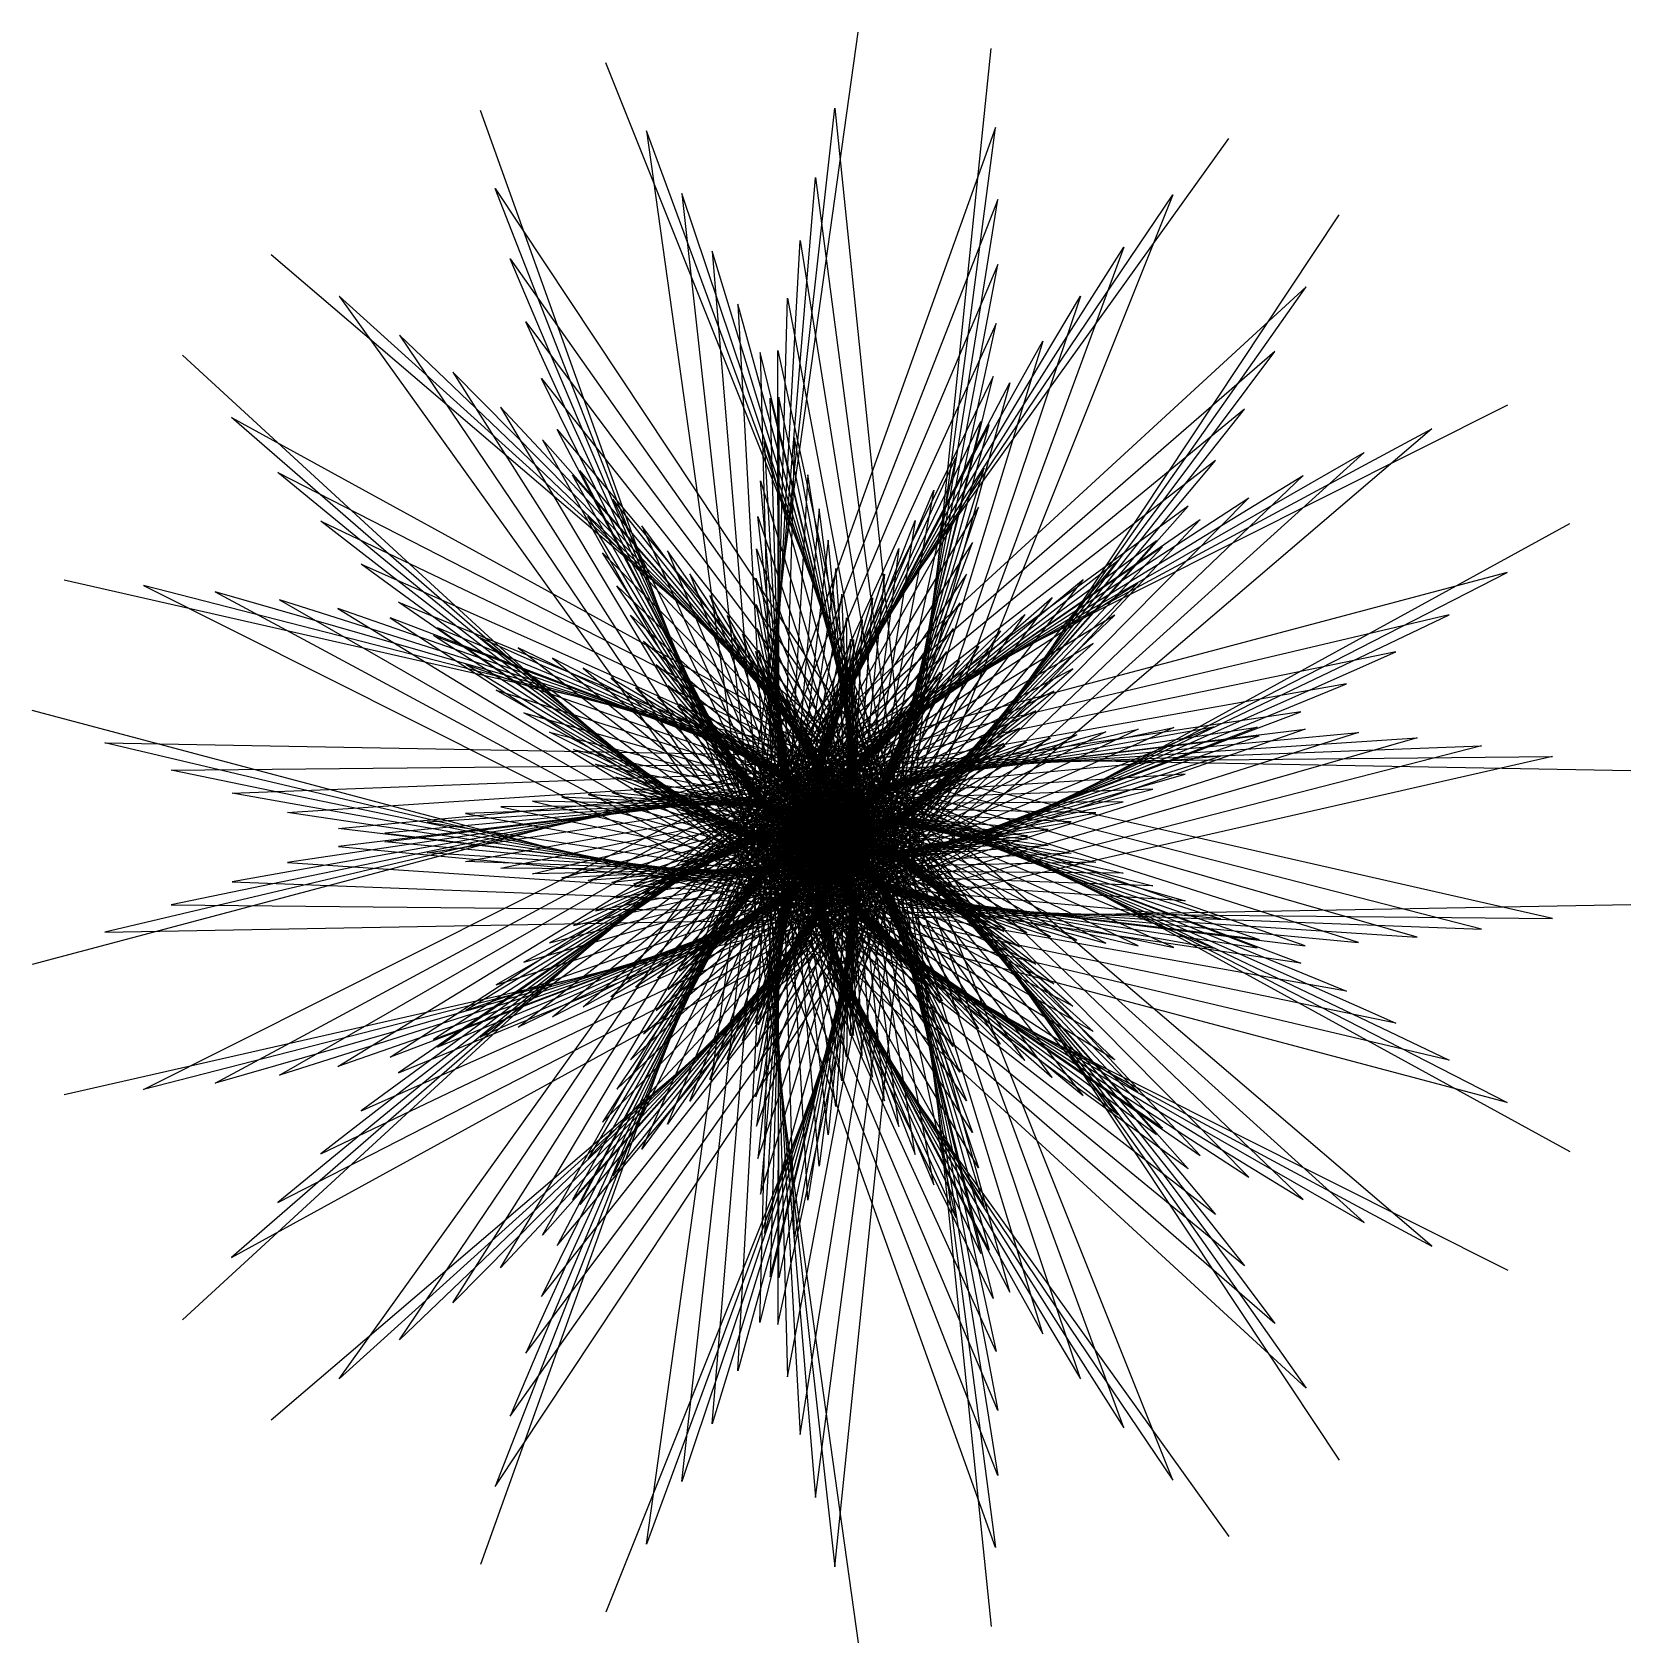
# Model space of a CAD drawing. Header units: metres. Extents: x -3944 to 5186, y -4198 to 4998.
import ezdxf

# ---------------------------------------------------------------- set-up
doc = ezdxf.new("R2010")
doc.units = ezdxf.units.M

msp = doc.modelspace()

# ---------------------------------------------------------------- linework, layer by layer
for p, q in [((-435.1432, -3634.343), (772.67847, 4998.28)), ((639.58716, -3764.8384), (1532.7744, 4905.988)), ((2570.5503, -3269.3838), (-668.1073, 4823.336)), ((1558.2798, -3653.288), (-1384.0288, 4551.822)), ((-234.28552, -3276.4648), (639.57654, 4564.8384)), ((639.57654, 4564.8384), (1532.7859, -4105.9854)), ((1558.2694, 4453.2905), (-1384.0815, -3751.7964)), ((2289.8315, -2969.9993), (-435.1432, 4434.343)), ((-435.1432, 4434.343), (772.67847, -4198.28)), ((530.1637, -3369.29), (1558.2694, 4453.2905)), ((-2191.466, -2691.1423), (2889.878, 4391.2974)), ((-61.53345, -2947.587), (530.15405, 4169.29)), ((530.15405, 4169.29), (1558.2798, -3653.288)), ((-1847.262, -2467.6355), (2570.597, 4069.3586)), ((1569.8159, -3243.0593), (-1300.4543, 4106.173)), ((-1300.4543, 4106.173), (3519.9775, -3156.3645)), ((2570.597, 4069.3586), (-668.0958, -4023.3389)), ((2043.492, -2691.973), (-234.23883, 4076.4753)), ((-234.23883, 4076.4753), (639.58716, -3764.8384)), ((1569.8622, 4043.0474), (-1300.445, -3306.1777)), ((-1300.445, -3306.1777), (3519.9683, 3956.3718)), ((441.2365, -3008.6301), (1569.8622, 4043.0474)), ((86.33746, -2645.624), (441.22778, 3808.6296)), ((441.22778, 3808.6296), (1569.8159, -3243.0593)), ((4050.048, -1933.3696), (-2578.4297, 3727.3982)), ((-1541.4607, -2256.7107), (2289.8315, 3769.9993)), ((1569.8932, -2871.5854), (-1213.472, 3705.1086)), ((-1213.472, 3705.1086), (3332.124, -2743.7148)), ((2289.8315, 3769.9993), (-435.1432, -3634.343)), ((1827.57, -2434.2102), (-61.54199, 3747.5852)), ((-61.54199, 3747.5852), (530.1637, -3369.29)), ((1569.9348, 3671.5732), (-1213.514, -2905.0857)), ((369.83545, -2680.0488), (1569.9348, 3671.5732)), ((3332.164, 3543.6802), (-3086.2537, -2354.184)), ((-1213.514, -2905.0857), (3332.164, 3543.6802)), ((3662.3887, -1798.6816), (-2191.427, 3491.178)), ((-2191.427, 3491.178), (2889.8271, -3591.3264)), ((-1270.1982, -2058.055), (2043.484, 3491.9766)), ((2043.484, 3491.9766), (-234.28552, -3276.4648)), ((1638.8219, -2195.4807), (86.32959, 3445.6228)), ((86.32959, 3445.6228), (441.2365, -3008.6301)), ((212.46506, -2368.6616), (369.87457, 3480.0515)), ((369.87457, 3480.0515), (1569.8932, -2871.5854)), ((1560.5471, -2535.4768), (-1124.6556, 3344.4062)), ((-1124.6556, 3344.4062), (3151.744, -2375.0725)), ((1560.5396, 3335.4792), (-1124.6481, -2544.4106)), ((313.65063, -2380.9485), (1560.5396, 3335.4792)), ((3315.0605, -1666.9812), (-1847.2695, 3267.6292)), ((-1847.2695, 3267.6292), (2570.5503, -3269.3838)), ((-1029.7722, -1871.456), (1827.5626, 3234.2134)), ((1827.5626, 3234.2134), (-61.53345, -2947.587)), ((3332.124, -2743.7148), (-3086.1765, 3154.287)), ((3151.7793, 3175.04), (-2805.1077, -1998.4761)), ((-1124.6481, -2544.4106), (3151.7793, 3175.04)), ((1474.0687, -1974.7065), (212.54248, 3168.6724)), ((212.54248, 3168.6724), (369.83545, -2680.0488)), ((319.64456, -2114.8813), (313.6435, 3180.9478)), ((313.6435, 3180.9478), (1560.5471, -2535.4768)), ((3004.0776, -1539.094), (-1541.4607, 3056.7107)), ((-1541.4607, 3056.7107), (2289.8315, -2969.9993)), ((1543.5901, 3031.5981), (-1035.171, -2220.2844)), ((1543.5166, -2231.6245), (-1035.1377, 3020.3052)), ((-1035.1377, 3020.3052), (2979.18, -2046.1128)), ((-816.96643, -1696.529), (1638.8153, 2995.4834)), ((1638.8153, 2995.4834), (86.33746, -2645.624)), ((270.3294, -2108.893), (1543.5901, 3031.5981)), ((-3308.2463, -1039.8108), (4482.435, 2869.9583)), ((2726.0115, -1415.419), (-1270.2045, 2858.0503)), ((-1270.2045, 2858.0503), (2043.492, -2691.973)), ((410.10147, -1882.5378), (270.39954, 2908.9023)), ((270.39954, 2908.9023), (1543.5166, -2231.6245)), ((319.63812, 2914.8806), (313.65063, -2380.9485)), ((1330.5974, -1770.7759), (319.63812, 2914.8806)), ((3151.744, -2375.0725), (-2805.1135, 2798.4673)), ((-2805.1135, 2798.4673), (4838.237, -1392.0222)), ((2979.211, 2846.0828), (-2541.7373, -1683.7256)), ((-1035.171, -2220.2844), (2979.211, 2846.0828)), ((-628.8954, -1532.8364), (1474.0989, 2774.6956)), ((1474.0989, 2774.6956), (212.46506, -2368.6616)), ((-2899.5999, -1001.8651), (4050.1133, 2733.273)), ((4050.1133, 2733.273), (-2578.472, -2927.358)), ((2477.531, -1296.4979), (-1029.7434, 2671.477)), ((-1029.7434, 2671.477), (1827.57, -2434.2102)), ((1520.4756, 2757.1067), (-945.9214, -1929.334)), ((1520.4458, -1957.1184), (-945.89185, 2729.3538)), ((-945.89185, 2729.3538), (2814.6738, -1752.8806)), ((238.10153, -1861.6521), (1520.4756, 2757.1067)), ((410.13046, 2682.5403), (270.3294, -2108.893)), ((1205.9653, -1582.6206), (410.13046, 2682.5403)), ((-2530.8425, -957.126), (3662.4165, 2598.6426)), ((3662.4165, 2598.6426), (-2191.466, -2691.1423)), ((486.06, -1670.0234), (238.16476, 2661.662)), ((238.16476, 2661.662), (1520.4458, -1957.1184)), ((2979.18, -2046.1128), (-2541.711, 2483.7651)), ((-2541.711, 2483.7651), (4480.1333, -1113.939)), ((2814.7014, 2552.8525), (-2295.4636, -1405.6174)), ((-945.9214, -1929.334), (2814.7014, 2552.8525)), ((1492.6287, 2509.3257), (-857.85, -1668.3088)), ((2255.722, -1182.6007), (-816.9719, 2496.5254)), ((-816.9719, 2496.5254), (1638.8219, -2195.4807)), ((-462.84985, -1379.9801), (1330.5918, 2570.7776)), ((215.18558, -1637.1295), (1492.6287, 2509.3257)), ((1330.5918, 2570.7776), (319.64456, -2114.8813)), ((-2198.2937, -907.3745), (3315.0552, 2466.9883)), ((3315.0552, 2466.9883), (-1847.262, -2467.6355)), ((1492.6018, -1709.3369), (-857.79224, 2468.3496)), ((-857.79224, 2468.3496), (2658.4487, -1491.6818)), ((549.45, -1475.8186), (215.21143, 2437.1343)), ((215.21143, 2437.1343), (1492.6018, -1709.3369)), ((486.11786, 2470.0264), (238.10153, -1861.6521)), ((1097.9963, -1409.2128), (486.11786, 2470.0264)), ((-1898.6902, -853.8812), (3004.0776, 2339.094)), ((3004.0776, 2339.094), (-1541.4607, -2256.7107)), ((2057.9258, -1073.917), (-628.8707, 2332.852)), ((-628.8707, 2332.852), (1474.0687, -1974.7065)), ((-316.49652, -1237.463), (1205.9906, 2382.6128)), ((1205.9906, 2382.6128), (410.10147, -1882.5378)), ((2658.4727, 2291.6558), (-2065.5793, -1160.2443)), ((-1628.9673, -797.8866), (2726.0068, 2215.4243)), ((2726.0068, 2215.4243), (-1270.1982, -2058.055)), ((-857.85, -1668.3088), (2658.4727, 2291.6558)), ((1461.1521, 2285.8408), (-771.4877, -1434.4104)), ((1461.0994, -1485.865), (-771.46423, 2234.428)), ((-771.46423, 2234.428), (2510.422, -1259.3718)), ((-187.71265, -1104.7928), (1098.0193, 2209.2063)), ((200.1705, -1433.4086), (1461.1521, 2285.8408)), ((601.8276, -1298.4962), (200.19379, 2233.4136)), ((200.19379, 2233.4136), (1461.0994, -1485.865)), ((549.4738, 2275.8193), (215.18558, -1637.1295)), ((1098.0193, 2209.2063), (486.06, -1670.0234)), ((1004.65845, -1249.5891), (549.4738, 2275.8193)), ((-2805.1077, -1998.4761), (4838.2324, 2192.0332)), ((2814.6738, -1752.8806), (-2295.4133, 2205.6982)), ((-2295.4133, 2205.6982), (4149.078, -871.40356)), ((1881.7372, -970.5475), (-462.85437, 2179.9773)), ((-462.85437, 2179.9773), (1330.5974, -1770.7759)), ((2510.443, 2059.3477), (-1851.3413, -944.0969)), ((-1386.3495, -740.37537), (2477.5266, 2096.503)), ((2477.5266, 2096.503), (-1029.7722, -1871.456)), ((-771.4877, -1434.4104), (2510.443, 2059.3477)), ((1426.9983, 2084.436), (-687.43787, -1224.9562)), ((1426.9769, -1284.4465), (-687.41724, 2024.9725)), ((-687.41724, 2024.9725), (2370.6177, -1052.9119)), ((1724.9098, -872.5842), (-316.4757, 2037.4746)), ((-316.4757, 2037.4746), (1205.9653, -1582.6206)), ((-74.53729, -981.4978), (1004.67944, 2049.584)), ((191.70465, -1248.6927), (1426.9983, 2084.436)), ((644.7412, -1136.7286), (191.72559, 2048.6978)), ((191.72559, 2048.6978), (1426.9769, -1284.4465)), ((601.8491, 2098.496), (200.1705, -1433.4086)), ((1004.67944, 2049.584), (549.45, -1475.8186)), ((924.3013, -1102.7858), (601.8491, 2098.496)), ((2658.4487, -1491.6818), (-2065.5596, 1960.2782)), ((-2065.5596, 1960.2782), (3843.4248, -660.2648)), ((-1168.305, -682.1627), (2255.7422, 1982.5797)), ((2255.7422, 1982.5797), (-816.96643, -1696.529)), ((644.7842, 1936.7273), (191.70465, -1248.6927)), ((855.27936, -967.9298), (644.7842, 1936.7273)), ((4480.176, 1913.8304), (-3943.9487, -325.62042)), ((4739.237, -62.77795), (-3760.6792, 1869.1742)), ((4333.3887, -123.67224), (-3308.228, 1839.8604)), ((-3308.228, 1839.8604), (4482.4033, -2070.0076)), ((-2541.7373, -1683.7256), (4480.176, 1913.8304)), ((2370.6362, 1852.8895), (-1652.0532, -753.8993)), ((-972.4845, -623.98395), (2057.9443, 1873.8984)), ((-687.43787, -1224.9562), (2370.6362, 1852.8895)), ((2057.9443, 1873.8984), (-628.8954, -1532.8364)), ((1390.9681, 1903.0841), (-606.0592, -1037.5925)), ((1585.5342, -779.9403), (-187.69354, 1904.8029)), ((-187.69354, 1904.8029), (1097.9963, -1409.2128)), ((24.73761, -867.07263), (924.3203, 1902.7817)), ((188.77481, -1081.361), (1390.9681, 1903.0841)), ((679.46875, -989.2748), (188.79361, 1881.3662)), ((188.79361, 1881.3662), (1390.949, -1103.0942)), ((924.3203, 1902.7817), (601.8276, -1298.4962)), ((3964.6323, -168.5202), (-2899.582, 1801.9095)), ((-2899.582, 1801.9095), (4050.048, -1933.3696)), ((3629.8562, -199.70496), (-2530.8044, 1757.2136)), ((-2530.8044, 1757.2136), (3662.3887, -1798.6816)), ((-796.7825, -566.3806), (1881.7338, 1770.5509)), ((1390.949, -1103.0942), (-606.041, 1837.6078)), ((-606.041, 1837.6078), (2238.871, -869.67737)), ((1881.7338, 1770.5509), (-462.84985, -1379.9801)), ((1461.7642, -692.59424), (-74.49866, 1781.5166)), ((-74.49866, 1781.5166), (1004.65845, -1249.5891)), ((111.65417, -761.02246), (855.31757, 1767.9227)), ((679.4864, 1789.2737), (188.77481, -1081.361)), ((855.31757, 1767.9227), (644.7412, -1136.7286)), ((796.28705, -844.15674), (679.4864, 1789.2737)), ((4149.1143, 1671.3043), (-3529.7002, -141.31189)), ((-2295.4636, -1405.6174), (4149.1143, 1671.3043)), ((3326.1572, -219.46625), (-2198.2969, 1707.3674)), ((-2198.2969, 1707.3674), (3315.0605, -1666.9812)), ((2510.422, -1259.3718), (-1851.3242, 1744.128)), ((-1851.3242, 1744.128), (3561.49, -477.07025)), ((2238.9065, 1669.6316), (-1466.8853, -586.92737)), ((-639.28723, -509.78217), (1724.9453, 1672.5527)), ((-606.0592, -1037.5925), (2238.9065, 1669.6316)), ((1353.77, -939.9132), (-527.6974, 1670.1147)), ((-527.6974, 1670.1147), (2115.0532, -707.1876)), ((1353.7871, 1739.9036), (-527.6942, -870.11755)), ((1724.9453, 1672.5527), (-316.49652, -1237.463)), ((1351.9922, -610.4268), (24.75372, 1667.0798)), ((24.75372, 1667.0798), (924.3013, -1102.7858)), ((707.1455, -854.97986), (190.36685, 1729.8873)), ((190.36685, 1729.8873), (1353.77, -939.9132)), ((190.37027, -929.8884), (1353.7871, 1739.9036)), ((3050.8716, -229.64801), (-1898.6902, 1653.8812)), ((-1898.6902, 1653.8812), (3004.0776, -1539.094)), ((2801.5403, -231.87054), (-1628.9702, 1597.8809)), ((-1628.9702, 1597.8809), (2726.0115, -1415.419)), ((-498.2207, -454.58234), (1585.5491, 1579.9277)), ((1316.0096, 1593.2015), (-452.5448, -720.574)), ((1585.5491, 1579.9277), (-187.71265, -1104.7928)), ((187.59119, -662.8595), (796.32184, 1644.1512)), ((707.1423, 1654.9801), (190.37027, -929.8884)), ((195.6148, -792.8651), (1316.0096, 1593.2015)), ((728.7975, -732.7677), (195.6148, 1592.8651)), ((195.6148, 1592.8651), (1316.0096, -793.20154)), ((796.32184, 1644.1512), (679.46875, -989.2748)), ((746.053, -730.67236), (707.1423, 1654.9801)), ((2370.6177, -1052.9119), (-1652.021, 1553.9622)), ((-1652.021, 1553.9622), (3301.7742, -318.39185)), ((2575.8926, -227.5564), (-1386.3524, 1540.3702)), ((-1386.3524, 1540.3702), (2477.531, -1296.4979)), ((2115.0503, 1507.1915), (-1295.1117, -440.5536)), ((2371.8472, -217.90625), (-1168.3077, 1482.1582)), ((-1168.3077, 1482.1582), (2255.722, -1182.6007)), ((-527.6942, -870.11755), (2115.0503, 1507.1915)), ((1316.0096, -793.20154), (-452.5448, 1520.574)), ((-452.5448, 1520.574), (1998.8857, -563.33344)), ((-371.9629, -401.08844), (1461.7781, 1492.5833)), ((1461.7781, 1492.5833), (-74.53729, -981.4978)), ((1254.759, -533.29626), (111.66891, 1561.0286)), ((111.66891, 1561.0286), (855.27936, -967.9298)), ((728.7975, 1532.7677), (195.6148, -792.8651)), ((253.83603, -572.12744), (746.0501, 1530.6727)), ((703.461, -626.72156), (728.7975, 1532.7677)), ((746.0501, 1530.6727), (707.1455, -854.97986)), ((3843.4382, 1460.2235), (-3150.2258, 14.99164)), ((-2065.5793, -1160.2443), (3843.4382, 1460.2235)), ((2238.871, -869.67737), (-1466.8728, 1386.9536)), ((-1466.8728, 1386.9536), (3062.7434, -181.48291)), ((2187.4575, -204.04541), (-972.47156, 1424.004)), ((-972.47156, 1424.004), (2057.9258, -1073.917)), ((1278.0884, 1461.4381), (-380.75433, -587.1781)), ((1278.0911, -661.4363), (-380.74182, 1387.1906)), ((-380.74182, 1387.1906), (1890.1318, -436.11987)), ((-259.10547, -349.4593), (1352.0205, 1410.4058)), ((1352.0205, 1410.4058), (24.73761, -867.07263)), ((1168.7516, -461.03595), (187.62094, 1462.8711)), ((187.62094, 1462.8711), (796.28705, -844.15674)), ((745.2573, -621.6465), (203.87094, 1469.0338)), ((203.87094, 1469.0338), (1278.0911, -661.4363)), ((203.87366, -669.0348), (1278.0884, 1461.4381)), ((745.25476, 1421.6469), (203.87366, -669.0348)), ((311.45688, -488.34845), (703.461, 1426.7216)), ((667.56396, -531.5874), (745.25476, 1421.6469)), ((703.461, 1426.7216), (728.7975, -732.7677)), ((1998.8857, 1363.3335), (-1136.0059, -312.41443)), ((2020.9928, -186.78442), (-796.7849, 1366.3771)), ((-796.7849, 1366.3771), (1881.7372, -970.5475)), ((1870.8082, -166.96204), (-639.26184, 1309.8169)), ((-639.26184, 1309.8169), (1724.9098, -872.5842)), ((-452.5448, -720.574), (1998.8857, 1363.3335)), ((1240.4656, 1343.1624), (-312.41534, -468.30463)), ((-158.28326, -299.90552), (1254.771, 1333.288)), ((1254.771, 1333.288), (111.65417, -761.02246)), ((214.45651, -557.1925), (1240.4656, 1343.1624)), ((757.3417, 1320.6865), (214.45651, -557.1925)), ((757.34406, -520.68616), (214.46866, 1357.1974)), ((214.46866, 1357.1974), (1240.468, -543.16064)), ((1092.7554, -393.48108), (253.83353, 1372.1265)), ((253.83353, 1372.1265), (746.053, -730.67236)), ((1025.707, -330.43164), (311.45688, 1288.3484)), ((311.45688, 1288.3484), (703.461, -626.72156)), ((361.45578, -411.08167), (667.5616, 1331.5876)), ((637.4983, -444.6009), (757.3417, 1320.6865)), ((667.5616, 1331.5876), (745.2573, -621.6465)), ((3561.501, 1277.0326), (-2802.9182, 146.7949)), ((-1851.3413, -944.0969), (3561.501, 1277.0326)), ((2115.0532, -707.1876), (-1295.1139, 1240.5487)), ((-1295.1139, 1240.5487), (2843.006, -63.64215)), ((1890.1298, 1236.1232), (-988.77673, -200.56732)), ((1735.4249, -145.2201), (-498.19678, 1254.613)), ((-498.19678, 1254.613), (1585.5342, -779.9403)), ((-380.75433, -587.1781), (1890.1298, 1236.1232)), ((1613.4849, -122.1109), (-371.95276, 1201.1008)), ((-371.95276, 1201.1008), (1461.7642, -692.59424)), ((1240.468, -543.16064), (-312.41754, 1268.3022)), ((-312.41754, 1268.3022), (1788.5035, -323.78094)), ((1203.3999, 1237.12), (-247.5578, -362.49402)), ((-68.33679, -252.49219), (1168.7626, 1261.0288)), ((1168.7626, 1261.0288), (187.59119, -662.8595)), ((765.7082, -429.03412), (226.89227, 1256.2772)), ((226.89227, 1256.2772), (1203.402, -437.11847)), ((226.89447, -456.2782), (1203.3999, 1237.12)), ((765.71875, 1229.032), (226.89447, -456.2782)), ((966.6541, -271.67792), (361.4661, 1211.0847)), ((361.4661, 1211.0847), (667.56396, -531.5874)), ((404.75552, -339.9095), (637.4961, 1244.6011)), ((612.51166, -365.1339), (765.71875, 1229.032)), ((637.4961, 1244.6011), (757.34406, -520.68616)), ((4480.1333, -1113.939), (-3943.9287, 1125.7476)), ((3301.7832, 1118.3575), (-2485.335, 257.22937)), ((-1652.0532, -753.8993), (3301.7832, 1118.3575)), ((1998.8857, -563.33344), (-1136.0059, 1112.4144)), ((-1136.0059, 1112.4144), (2641.207, 37.4353)), ((1788.5017, 1123.7839), (-852.7377, -103.08035)), ((-312.41534, -468.30463), (1788.5017, 1123.7839)), ((1503.7479, -98.09723), (-259.09595, 1149.4702)), ((-259.09595, 1149.4702), (1351.9922, -610.4268)), ((1203.402, -437.11847), (-247.55981, 1162.4918)), ((-247.55981, 1162.4918), (1693.694, -224.73041)), ((1167.1951, 1142.0984), (-186.21143, -268.38068)), ((11.85101, -207.32), (1092.7534, 1193.4824)), ((83.26642, -164.4226), (1025.707, 1130.4316)), ((770.97095, 1145.8923), (240.6973, -365.2832)), ((240.6973, -365.2832), (1167.1951, 1142.0984)), ((770.9614, -345.89453), (240.70703, 1165.2878)), ((240.70703, 1165.2878), (1167.1742, -342.1142)), ((1092.7534, 1193.4824), (253.83603, -572.12744)), ((1025.707, 1130.4316), (311.45688, -488.34845)), ((914.69476, -217.0307), (404.75363, 1139.9089)), ((404.75363, 1139.9089), (637.4983, -444.6009)), ((442.10718, -274.41052), (612.5097, 1165.134)), ((591.8998, -292.5995), (770.97095, 1145.8923)), ((612.5097, 1165.134), (765.7082, -429.03412)), ((3326.1555, 1019.47327), (-2198.2937, -907.3745)), ((-1930.3386, 375.21597), (3326.1555, 1019.47327)), ((3050.8716, 1029.648), (-1898.6902, -853.8812)), ((-1688.7839, 313.35086), (3050.8716, 1029.648)), ((2801.5483, 1031.8425), (-1628.9673, -797.8866)), ((-1468.6626, 263.5652), (2801.5483, 1031.8425)), ((2575.891, 1027.5615), (-1386.3495, -740.37537)), ((-1268.2324, 224.04907), (2575.891, 1027.5615)), ((2371.8457, 1017.91077), (-1168.305, -682.1627)), ((-1085.8889, 193.42995), (2371.8457, 1017.91077)), ((1693.6924, 1024.7332), (-727.17944, -18.32324)), ((-247.5578, -362.49402), (1693.6924, 1024.7332)), ((1167.1742, -342.1142), (-186.19281, 1068.4027)), ((-186.19281, 1068.4027), (1605.4069, -137.50208)), ((1405.0552, -73.60992), (-158.27441, 1099.9152)), ((-158.27441, 1099.9152), (1254.759, -533.29626)), ((1132.0072, 1057.058), (-128.3009, -184.80579)), ((1316.3934, -48.92908), (-68.32849, 1052.5007)), ((-68.32849, 1052.5007), (1168.7516, -461.03595)), ((146.77856, -123.7843), (966.6524, 1071.6788)), ((203.21918, -85.40991), (914.6932, 1017.0315)), ((773.6072, -270.5373), (255.50119, 1083.3059)), ((255.50119, 1083.3059), (1132.0088, -257.05658)), ((773.60547, 1070.5377), (255.50293, -283.30682)), ((255.50293, -283.30682), (1132.0072, 1057.058)), ((966.6524, 1071.6788), (361.45578, -411.08167)), ((914.6932, 1017.0315), (404.75552, -339.9095)), ((869.0856, -166.26031), (442.10547, 1074.4102)), ((442.10547, 1074.4102), (612.51166, -365.1339)), ((474.24, -214.2005), (591.90857, 1092.5996)), ((829.09186, -119.17395), (474.25717, 1014.20404)), ((474.25717, 1014.20404), (591.8998, -292.5995)), ((501.80096, -158.91107), (575.1074, 1026.4489)), ((575.1074, 1026.4489), (773.6072, -270.5373)), ((575.109, -226.44891), (773.60547, 1070.5377)), ((591.90857, 1092.5996), (770.9614, -345.89453)), ((4149.078, -871.40356), (-3529.6934, 941.3643)), ((-3529.6934, 941.3643), (5185.5723, 782.781)), ((4333.3955, 923.6248), (-3308.2463, -1039.8108)), ((3964.6394, 968.47754), (-2899.5999, -1001.8651)), ((-2802.9111, 653.30023), (4333.3955, 923.6248)), ((3629.8638, 999.6665), (-2530.8425, -957.126)), ((-2485.3333, 542.8098), (3964.6394, 968.47754)), ((3062.7507, 981.4516), (-2195.1877, 349.05692)), ((-2195.1873, 450.97858), (3629.8638, 999.6665)), ((-1466.8853, -586.92737), (3062.7507, 981.4516)), ((1890.1318, -436.11987), (-988.7783, 1000.5633)), ((-988.7783, 1000.5633), (2456.0488, 123.71472)), ((2187.4746, 1004.00104), (-972.4845, -623.98395)), ((-920.13135, 170.3537), (2187.4746, 1004.00104)), ((2020.9913, 986.788), (-796.7825, -566.3806)), ((-769.56287, 153.63203), (2020.9913, 986.788)), ((1870.8154, 966.9459), (-639.28723, -509.78217)), ((-632.9148, 142.36533), (1870.8154, 966.9459)), ((1605.4137, 937.4893), (-611.4249, 55.17523)), ((-508.9912, 135.63318), (1735.4402, 945.18835)), ((1735.4402, 945.18835), (-498.2207, -454.58234)), ((-396.68884, 132.65643), (1613.4915, 922.098)), ((1613.4915, 922.098), (-371.9629, -401.08844)), ((-186.21143, -268.38068), (1605.4137, 937.4893)), ((1132.0088, -257.05658), (-128.30243, 984.8039)), ((-128.30243, 984.8039), (1523.3143, -60.81653)), ((1098.0208, 981.0006), (-73.79169, -110.64822)), ((1236.8005, -24.34845), (11.84949, 1007.3185)), ((11.84949, 1007.3185), (1092.7554, -393.48108)), ((1165.3959, -0.10895), (83.26642, 964.4226)), ((83.26642, 964.4226), (1025.707, -330.43164)), ((1101.4178, 23.65176), (146.77725, 923.78314)), ((146.77725, 923.78314), (966.6541, -271.67792)), ((253.31006, -49.25577), (869.0841, 966.26105)), ((774.0952, 1002.28625), (270.96048, -209.50195)), ((270.96048, -209.50195), (1098.0208, 981.0006)), ((774.07837, -202.29108), (270.9682, 1009.50616)), ((270.9682, 1009.50616), (1098.0134, -181.00696)), ((772.7909, 940.52563), (286.8347, -143.12549)), ((772.7799, -140.52917), (286.84158, 943.12946)), ((286.84158, 943.12946), (1065.328, -113.05902)), ((869.0841, 966.26105), (442.10718, -274.41052)), ((794.1146, -75.55032), (501.8038, 958.91156)), ((501.8038, 958.91156), (575.109, -226.44891)), ((525.32556, -108.1853), (561.59436, 966.1711)), ((550.8806, -111.28842), (772.7909, 940.52563)), ((561.5785, -166.16998), (774.0952, 1002.28625)), ((561.59436, 966.1711), (774.07837, -202.29108)), ((4739.25, 862.66223), (-3760.6978, -1069.1188)), ((-3150.221, 785.056), (4739.25, 862.66223)), ((2843.005, 863.64795), (-1930.3381, 424.81616)), ((-1295.1117, -440.5536), (2843.005, 863.64795)), ((1788.5035, -323.78094), (-852.7389, 903.07666)), ((-852.7389, 903.07666), (2286.3352, 197.10553)), ((1523.3132, 860.81885), (-504.82385, 118.72507)), ((-295.01105, 132.83862), (1503.7543, 898.08575)), ((1503.7543, 898.08575), (-259.10547, -349.4593)), ((-203.01581, 135.57144), (1405.0684, 873.5874)), ((1405.0684, 873.5874), (-158.28326, -299.90552)), ((-128.3009, -184.80579), (1523.3132, 860.81885)), ((-119.85248, 140.38696), (1316.3992, 848.92004)), ((1098.0134, -181.00696), (-73.78522, 910.65674)), ((-73.78522, 910.65674), (1447.0856, 6.4697)), ((1316.3992, 848.92004), (-68.33679, -252.49219)), ((1065.3345, 913.05304), (-22.59241, -44.93277)), ((1065.328, -113.05902), (-22.57996, 844.95013)), ((-22.57996, 844.95013), (1376.4097, 65.41858)), ((1034.05, 852.3918), (25.40021, 13.22522)), ((1044.1284, 46.76547), (203.22534, 885.415)), ((203.22534, 885.415), (914.69476, -217.0307)), ((992.8793, 69.13074), (253.31235, 849.25757)), ((253.31235, 849.25757), (869.0856, -166.26031)), ((286.8347, -143.12549), (1065.3345, 913.05304)), ((297.71353, -15.27277), (829.1064, 919.16754)), ((770.05084, 884.6765), (302.86707, -83.46323)), ((302.86707, -83.46323), (1034.05, 852.3918)), ((770.0447, -84.67862), (302.88058, 883.4715)), ((302.88058, 883.4715), (1034.0444, -52.39731)), ((766.1527, 834.21533), (318.89926, -29.89645)), ((766.1472, -34.21744), (318.90802, 829.90216)), ((318.90802, 829.90216), (1004.18854, 1.68317)), ((337.03412, 16.59604), (794.117, 875.5493)), ((371.7931, 46.43411), (763.57385, 835.19336)), ((829.1064, 919.16754), (474.24, -214.2005)), ((794.117, 875.5493), (501.80096, -158.91107)), ((763.57385, 835.19336), (525.32556, -108.1853)), ((763.5683, -35.19544), (525.33203, 908.1863)), ((525.33203, 908.1863), (561.5785, -166.16998)), ((536.3518, -15.97611), (766.1527, 834.21533)), ((542.58704, -61.36041), (770.05084, 884.6765)), ((562.2464, -19.12039), (542.5929, 861.3611)), ((542.5929, 861.3611), (770.0447, -84.67862)), ((545.3251, -61.69287), (550.891, 911.2894)), ((736.9562, 2.09268), (545.33093, 861.6936)), ((545.33093, 861.6936), (550.8806, -111.28842)), ((550.891, 911.2894), (772.7799, -140.52917)), ((3843.4248, -660.2648), (-3150.221, 785.056)), ((2641.207, 762.5647), (-1688.7839, 486.64914)), ((-1136.0059, -312.41443), (2641.207, 762.5647)), ((1693.694, -224.73041), (-727.1741, 818.3401)), ((-727.1741, 818.3401), (2130.9194, 259.20712)), ((1605.4069, -137.50208), (-611.42065, 744.8402)), ((-611.42065, 744.8402), (1988.7241, 311.428)), ((1447.0966, 793.5066), (-406.76776, 173.54915)), ((-73.79169, -110.64822), (1447.0966, 793.5066)), ((-44.72241, 146.83469), (1236.7993, 824.3501)), ((1236.7993, 824.3501), (11.85101, -207.32)), ((23.08673, 154.58421), (1165.3959, 800.10895)), ((1034.0444, -52.39731), (25.40515, 786.7821)), ((25.40515, 786.7821), (1310.9764, 116.98242)), ((1004.1936, 798.3117), (70.30286, 64.62152)), ((1165.3959, 800.10895), (83.26642, -164.4226)), ((84.24353, 163.31479), (1101.4169, 776.3495)), ((975.81836, 750.1273), (112.22525, 109.99924)), ((139.35516, 172.76683), (1044.1274, 753.23566)), ((1101.4169, 776.3495), (146.77856, -123.7843)), ((1044.1274, 753.23566), (203.21918, -85.40991)), ((947.078, 90.66763), (297.7188, 815.2766)), ((297.7188, 815.2766), (829.09186, -119.17395)), ((318.89926, -29.89645), (1004.1936, 798.3117)), ((761.35077, 788.6555), (334.7584, 18.16684)), ((334.7584, 18.16684), (975.81836, 750.1273)), ((761.3458, 11.34241), (334.76324, 781.8365)), ((334.76324, 781.8365), (975.8086, 49.86215)), ((906.1854, 111.31735), (337.03314, 783.4033)), ((337.03314, 783.4033), (794.1146, -75.55032)), ((755.8456, 747.5576), (350.32855, 61.25028)), ((755.8385, 52.43924), (350.3354, 738.7548)), ((350.3354, 738.7548), (948.907, 92.73209)), ((869.7068, 131.03464), (371.8003, 753.57056)), ((371.8003, 753.57056), (763.5683, -35.19544)), ((402.48932, 74.31049), (736.96423, 797.90454)), ((429.5596, 100.30902), (713.8264, 763.4937)), ((528.84235, 62.65567), (755.8456, 747.5576)), ((598.2018, 87.94192), (528.8466, 737.3452)), ((528.8466, 737.3452), (755.8385, 52.43924)), ((531.8566, 25.24591), (761.35077, 788.6555)), ((588.36035, 744.5709), (531.8566, 25.24591)), ((588.35596, 55.4292), (531.86426, 774.7555)), ((531.86426, 774.7555), (761.3458, 11.34241)), ((576.47626, 780.172), (536.3518, -15.97611)), ((576.4685, 19.82846), (536.3603, 815.9774)), ((536.3603, 815.9774), (766.1472, -34.21744)), ((562.2517, 819.12085), (542.58704, -61.36041)), ((736.96423, 797.90454), (545.3251, -61.69287)), ((713.8264, 763.4937), (562.2464, -19.12039)), ((713.81903, 36.50397), (562.2517, 819.12085)), ((693.76483, 68.22781), (576.47626, 780.172)), ((676.41833, 97.43808), (588.36035, 744.5709)), ((3561.49, -477.07025), (-2802.9111, 653.30023)), ((2456.048, 676.29004), (-1468.6628, 536.42957)), ((-988.77673, -200.56732), (2456.048, 676.29004)), ((1858.7445, 444.9093), (-769.5635, 646.36444)), ((-769.5635, 646.36444), (2020.9928, -186.78442)), ((1740.0333, 408.6839), (-632.9116, 657.6503)), ((-632.9116, 657.6503), (1870.8082, -166.96204)), ((1631.7064, 378.94965), (-508.9879, 664.38086)), ((-508.9879, 664.38086), (1735.4249, -145.2201)), ((1523.3143, -60.81653), (-504.8246, 681.2721)), ((-504.8246, 681.2721), (1858.7446, 355.0939)), ((1532.9384, 354.7672), (-396.6855, 667.3562)), ((-396.6855, 667.3562), (1613.4849, -122.1109)), ((1376.4191, 734.5597), (-316.6513, 220.63872)), ((1442.9626, 335.41782), (-295.0077, 667.1727)), ((-295.0077, 667.1727), (1503.7479, -98.09723)), ((1310.98, 683.00854), (-233.92297, 260.97025)), ((1361.0621, 320.18256), (-203.00836, 664.45105)), ((-203.00836, 664.45105), (1405.0552, -73.60992)), ((1286.573, 308.47385), (-119.84515, 659.6332)), ((-119.84515, 659.6332), (1316.3934, -48.92908)), ((1218.8812, 299.7808), (-44.72302, 653.1637)), ((-44.72302, 653.1637), (1236.8005, -24.34845)), ((-22.59241, -44.93277), (1376.4191, 734.5597)), ((1157.4121, 293.62183), (23.08673, 645.4158)), ((23.08673, 645.4158), (1165.3959, -0.10895)), ((25.40021, 13.22522), (1310.98, 683.00854)), ((1004.18854, 1.68317), (70.30707, 735.3852)), ((70.30707, 735.3852), (1250.4579, 161.95766)), ((975.8086, 49.86215), (112.23337, 690.0144)), ((112.23337, 690.0144), (1194.5668, 201.13268)), ((948.9109, 707.2635), (151.31476, 149.9797)), ((948.907, 92.73209), (151.31985, 650.0294)), ((151.31985, 650.0294), (1142.9983, 235.14384)), ((923.4822, 669.1588), (187.69675, 185.16124)), ((188.97855, 182.71906), (992.8809, 730.8673)), ((233.62253, 192.98607), (947.0819, 709.328)), ((992.8809, 730.8673), (253.31006, -49.25577)), ((273.7605, 203.39911), (906.1869, 688.6811)), ((947.0819, 709.328), (297.71353, -15.27277)), ((309.80914, 213.84445), (869.7123, 668.95984)), ((906.1869, 688.6811), (337.03412, 16.59604)), ((342.15967, 224.21082), (837.212, 650.1901)), ((350.32855, 61.25028), (948.9109, 707.2635)), ((749.819, 710.5139), (365.50967, 99.83603)), ((365.50967, 99.83603), (923.4822, 669.1588)), ((749.8198, 89.48648), (365.5112, 700.16516)), ((365.5112, 700.16516), (923.4829, 130.84198)), ((869.7123, 668.95984), (371.7931, 46.43411)), ((743.4341, 677.1465), (380.22125, 134.36508)), ((743.4341, 122.85355), (380.22125, 665.6349)), ((380.22125, 665.6349), (899.5125, 164.67815)), ((736.8059, 647.1205), (394.41046, 165.23114)), ((837.212, 650.1901), (402.48932, 74.31049)), ((837.2069, 149.80507), (402.49347, 725.692)), ((402.49347, 725.692), (736.9562, 2.09268)), ((808.27264, 167.60812), (429.56342, 699.6932)), ((429.56342, 699.6932), (713.81903, 36.50397)), ((453.3871, 124.522), (693.76904, 731.771)), ((782.5495, 184.45396), (453.3927, 675.48096)), ((453.3927, 675.48096), (693.76483, 68.22781)), ((474.33704, 147.03117), (676.4221, 702.561)), ((759.6986, 200.34488), (474.34216, 652.9714)), ((474.34216, 652.9714), (676.41833, 97.43808)), ((492.7181, 167.93015), (661.47375, 675.69073)), ((508.82007, 187.305), (648.6249, 651.00085)), ((526.3068, 127.3212), (743.4341, 677.1465)), ((612.85815, 144.65613), (526.3068, 672.67883)), ((526.3068, 672.67883), (743.4341, 122.85355)), ((612.85815, 655.3439), (526.3068, 127.3212)), ((618.1103, 169.29465), (526.40924, 644.84735)), ((526.40924, 644.84735), (736.8046, 152.8788)), ((526.40985, 155.15248), (736.8059, 647.1205)), ((606.2915, 117.60873), (527.0613, 703.41956)), ((527.0613, 703.41956), (749.8198, 89.48648)), ((527.0621, 96.58026), (749.819, 710.5139)), ((606.2929, 682.39124), (527.0621, 96.58026)), ((598.2081, 712.0581), (528.84235, 62.65567)), ((693.76904, 731.771), (576.4685, 19.82846)), ((676.4221, 702.561), (588.35596, 55.4292)), ((661.47375, 675.69073), (598.2018, 87.94192)), ((661.4703, 124.30847), (598.2081, 712.0581)), ((648.6249, 651.00085), (606.2915, 117.60873)), ((648.62555, 148.99924), (606.2929, 682.39124)), ((637.6259, 171.6642), (612.85815, 655.3439)), ((2286.338, 602.87305), (-1268.2328, 575.94617)), ((-1268.2328, 575.94617), (2575.8926, -227.5564)), ((2130.919, 540.7968), (-1085.8895, 606.56573)), ((-1085.8895, 606.56573), (2371.8472, -217.90625)), ((1988.7252, 488.55435), (-920.1284, 629.6656)), ((-920.1284, 629.6656), (2187.4575, -204.04541)), ((-852.7377, -103.08035), (2286.338, 602.87305)), ((1447.0856, 6.4697), (-406.7614, 626.479)), ((-406.7614, 626.479), (1740.0332, 391.30164)), ((1376.4097, 65.41858), (-316.64905, 579.3729)), ((-316.64905, 579.3729), (1631.7067, 421.03726)), ((1250.4609, 638.03406), (-158.04877, 295.36487)), ((1194.5693, 598.8598), (-88.52606, 324.55792)), ((1143.0004, 564.84924), (-24.88171, 349.1998)), ((70.30286, 64.62152), (1250.4609, 638.03406)), ((1101.6399, 289.61002), (84.24292, 636.6839)), ((84.24292, 636.6839), (1101.4178, 23.65176)), ((112.22525, 109.99924), (1194.5693, 598.8598)), ((1051.0763, 287.39505), (139.35458, 627.232)), ((139.35458, 627.232), (1044.1284, 46.76547)), ((151.31476, 149.9797), (1143.0004, 564.84924)), ((923.4829, 130.84198), (187.6962, 614.8377)), ((187.6962, 614.8377), (1095.4802, 264.61914)), ((1005.27216, 286.67883), (188.97632, 617.27673)), ((188.97632, 617.27673), (992.8793, 69.13074)), ((899.5125, 635.32184), (221.50201, 216.0802)), ((899.5125, 164.67815), (221.50201, 583.9198)), ((221.50201, 583.9198), (1051.7385, 290.0822)), ((963.80884, 287.18488), (233.62674, 607.02136)), ((233.62674, 607.02136), (947.078, 90.66763)), ((876.96173, 194.67871), (252.87555, 556.808)), ((252.87555, 556.808), (1011.51385, 312.0025)), ((876.96277, 605.3199), (252.87595, 243.19115)), ((926.3077, 288.69897), (273.75998, 596.60004)), ((273.75998, 596.60004), (906.1854, 111.31735)), ((855.8019, 578.7425), (281.94818, 266.92993)), ((835.9783, 555.2374), (308.85693, 287.6648)), ((892.4142, 291.0164), (309.8115, 586.15924)), ((309.8115, 586.15924), (869.7068, 131.03464)), ((861.80884, 293.97852), (342.16324, 575.79443)), ((342.16324, 575.79443), (837.2069, 149.80507)), ((371.17047, 234.40578), (808.27734, 632.3877)), ((834.1905, 297.42987), (371.17383, 565.5989)), ((371.17383, 565.5989), (808.27264, 167.60812)), ((380.22125, 134.36508), (899.5125, 635.32184)), ((736.8046, 152.8788), (394.40985, 634.7683)), ((394.40985, 634.7683), (876.96173, 194.67871)), ((394.41046, 165.23114), (876.96277, 605.3199)), ((397.15717, 244.37032), (782.55225, 615.5437)), ((809.29065, 301.2561), (397.1603, 555.6338)), ((397.1603, 555.6338), (782.5495, 184.45396)), ((730.04956, 179.87973), (408.02777, 607.1981)), ((408.02777, 607.1981), (855.80096, 221.2562)), ((730.05066, 620.1196), (408.0283, 192.80139)), ((408.0283, 192.80139), (855.8019, 578.7425)), ((420.41986, 254.04138), (759.7012, 599.6531)), ((723.25006, 204.13684), (421.05234, 582.6022)), ((421.05234, 582.6022), (835.97864, 244.76317)), ((723.2495, 595.86346), (421.0528, 217.39735)), ((421.0528, 217.39735), (835.9783, 555.2374)), ((808.27734, 632.3877), (429.5596, 100.30902)), ((716.48444, 574.087), (433.45764, 239.32458)), ((716.4809, 225.91068), (433.45966, 560.67755)), ((433.45966, 560.67755), (817.44617, 265.52698)), ((441.22046, 263.3839), (739.43286, 584.6928)), ((709.80774, 554.5578), (445.23956, 258.8473)), ((782.55225, 615.5437), (453.3871, 124.522)), ((459.80524, 272.36273), (721.4702, 570.6455)), ((759.7012, 599.6531), (474.33704, 147.03117)), ((476.3926, 280.9582), (705.57434, 557.47986)), ((739.43286, 584.6928), (492.7181, 167.93015)), ((739.4291, 215.30437), (492.72107, 632.0712)), ((492.72107, 632.0712), (661.4703, 124.30847)), ((721.4702, 570.6455), (508.82007, 187.305)), ((721.47064, 229.35483), (508.82117, 612.6955)), ((508.82117, 612.6955), (648.62555, 148.99924)), ((522.89886, 205.24295), (637.6259, 628.3358)), ((705.57434, 242.52014), (522.89886, 594.7571)), ((522.89886, 594.7571), (637.6259, 171.6642)), ((705.57434, 557.47986), (522.89886, 205.24295)), ((618.1097, 630.70544), (526.40985, 155.15248)), ((622.2401, 191.72069), (527.2031, 619.66693)), ((527.2031, 619.66693), (730.04956, 179.87973)), ((527.20374, 180.33287), (730.05066, 620.1196)), ((622.23956, 608.27936), (527.20374, 180.33287)), ((528.5634, 203.09468), (723.2495, 595.86346)), ((625.4033, 587.88434), (528.5634, 203.09468)), ((625.4038, 212.11574), (528.5644, 596.9057)), ((528.5644, 596.9057), (723.25006, 204.13684)), ((530.3687, 223.65564), (716.48444, 574.087)), ((627.75214, 569.3504), (530.3687, 223.65564)), ((627.74994, 230.64926), (530.3723, 576.34576)), ((530.3723, 576.34576), (716.4809, 225.91068)), ((629.4043, 247.4779), (532.5267, 557.7881)), ((532.5267, 557.7881), (709.8081, 245.4425)), ((532.5271, 242.21172), (709.80774, 554.5578)), ((629.405, 552.522), (532.5271, 242.21172)), ((691.5283, 254.83696), (535.17926, 578.1688)), ((535.17926, 578.1688), (628.25256, 192.45076)), ((535.17975, 221.83104), (628.2536, 607.5491)), ((679.12994, 266.33606), (545.8722, 562.84937)), ((545.8722, 562.84937), (620.2959, 211.49556)), ((545.8726, 237.1505), (620.2969, 588.50433)), ((555.15564, 251.28355), (613.5832, 571.07086)), ((563.1971, 264.30615), (607.9525, 555.1269)), ((603.2589, 259.44165), (629.405, 552.522)), ((607.94934, 244.87294), (627.75214, 569.3504)), ((607.9525, 555.1269), (627.74994, 230.64926)), ((637.6259, 628.3358), (612.85815, 144.65613)), ((613.5832, 571.07086), (625.4038, 212.11574)), ((613.5836, 228.9292), (625.4033, 587.88434)), ((628.25256, 192.45076), (618.1097, 630.70544)), ((628.2536, 607.5491), (618.1103, 169.29465)), ((620.2959, 211.49556), (622.23956, 608.27936)), ((620.2969, 588.50433), (622.2401, 191.72069)), ((3301.7742, -318.39185), (-2485.3333, 542.8098)), ((-1688.7839, 486.64914), (3050.8716, -229.64801)), ((-1468.6628, 536.42957), (2801.5403, -231.87054)), ((-727.17944, -18.32324), (2130.919, 540.7968)), ((-611.4249, 55.17523), (1988.7252, 488.55435)), ((1442.9634, 464.57147), (-295.01105, 132.83862)), ((1310.9764, 116.98242), (-233.92126, 539.04034)), ((-233.92126, 539.04034), (1532.9397, 445.2067)), ((1361.0632, 479.80777), (-203.01581, 135.57144)), ((1250.4579, 161.95766), (-158.04584, 504.6563)), ((-158.04584, 504.6563), (1442.9634, 464.57147)), ((1286.5757, 491.50696), (-119.85248, 140.38696)), ((-88.52515, 475.4508), (1361.0632, 479.80777)), ((1194.5668, 201.13268), (-88.52515, 475.4508)), ((1218.8809, 500.22076), (-44.72241, 146.83469)), ((-24.8811, 450.80817), (1286.5757, 491.50696)), ((1157.4121, 506.37817), (23.08673, 154.58421)), ((33.32721, 430.10977), (1218.8809, 500.22076)), ((1095.4788, 535.38586), (33.32727, 369.8888)), ((1101.6405, 510.38742), (84.24353, 163.31479)), ((1051.7385, 509.9178), (86.51874, 387.13257)), ((86.51874, 412.86743), (1157.4121, 506.37817)), ((135.08307, 398.62213), (1101.6405, 510.38742)), ((1011.5137, 487.99854), (135.08307, 401.37668)), ((1051.0759, 512.6061), (139.35516, 172.76683)), ((179.38489, 386.95602), (1051.0759, 512.6061)), ((974.5646, 469.1776), (179.38495, 413.0461)), ((187.69675, 185.16124), (1095.4788, 535.38586)), ((1005.27185, 513.3222), (188.97855, 182.71906)), ((219.76425, 377.5297), (1005.27185, 513.3222)), ((221.50201, 216.0802), (1051.7385, 509.9178)), ((963.8103, 512.81055), (233.62253, 192.98607)), ((252.87595, 243.19115), (1011.5137, 487.99854)), ((256.53772, 370.02856), (963.8103, 512.81055)), ((926.3082, 511.29938), (273.7605, 203.39911)), ((855.80096, 221.2562), (281.9478, 533.0693)), ((281.9478, 533.0693), (974.5647, 330.82333)), ((281.94818, 266.92993), (974.5646, 469.1776)), ((290.00095, 364.1661), (926.3082, 511.29938)), ((835.97864, 244.76317), (308.85666, 512.3345)), ((308.85666, 512.3345), (940.655, 346.90762)), ((892.4164, 508.97766), (309.80914, 213.84445)), ((320.42603, 359.71603), (892.4164, 508.97766)), ((817.44885, 534.4686), (333.72748, 305.7485)), ((817.44617, 265.52698), (333.72867, 494.25488)), ((333.72867, 494.25488), (909.5663, 360.6022)), ((861.8102, 506.0182), (342.15967, 224.21082)), ((348.06683, 356.4626), (861.8102, 506.0182)), ((800.15436, 516.15155), (356.68982, 321.4762)), ((800.15466, 283.84897), (356.69025, 478.52502)), ((356.69025, 478.52502), (881.0909, 372.2094)), ((834.1918, 502.56714), (371.17047, 234.40578)), ((373.1593, 354.21515), (834.1918, 502.56714)), ((784.0441, 500.0133), (377.86395, 335.1268)), ((784.04285, 299.98438), (377.8653, 464.87772)), ((377.8653, 464.87772), (855.03174, 381.98236)), ((395.91904, 352.82104), (809.2927, 498.73962)), ((809.2927, 498.73962), (397.15717, 244.37032)), ((769.0572, 485.8226), (397.36945, 346.93628)), ((755.13824, 473.3612), (415.31635, 357.13046)), ((416.54767, 352.1346), (786.8595, 494.649)), ((786.8595, 494.649), (420.41986, 254.04138)), ((786.85754, 305.3472), (420.42282, 545.9623)), ((420.42282, 545.9623), (759.6986, 200.34488)), ((742.22705, 462.4424), (431.81378, 365.8952)), ((433.45764, 239.32458), (817.44885, 534.4686)), ((435.22864, 352.0403), (766.66785, 490.3752)), ((766.66785, 490.3752), (441.22046, 263.3839)), ((766.666, 309.6214), (441.2222, 536.6181)), ((441.2222, 536.6181), (739.4291, 215.30437)), ((709.8081, 245.4425), (445.2392, 541.15234)), ((445.2392, 541.15234), (800.15466, 283.84897)), ((445.23956, 258.8473), (800.15436, 516.15155)), ((452.13422, 352.4257), (748.5054, 485.9994)), ((703.27435, 537.05524), (456.39325, 276.2141)), ((456.39325, 276.2141), (784.0441, 500.0133)), ((703.2726, 262.94342), (456.39575, 523.7888)), ((456.39575, 523.7888), (784.04285, 299.98438)), ((748.50494, 313.99988), (459.8049, 527.6369)), ((459.8049, 527.6369), (721.47064, 229.35483)), ((748.5054, 485.9994), (459.80524, 272.36273)), ((696.91736, 521.3862), (466.9278, 291.64166)), ((466.9278, 291.64166), (769.0572, 485.8226)), ((696.9149, 278.6118), (466.9292, 508.36005)), ((466.9292, 508.36005), (769.0554, 314.17395)), ((467.4204, 353.20337), (732.1832, 481.5793)), ((732.1832, 318.4207), (476.3926, 519.0418)), ((476.3926, 519.0418), (705.57434, 242.52014)), ((732.1832, 481.5793), (476.3926, 280.9582)), ((690.76965, 507.36923), (476.84863, 305.33566)), ((476.84863, 305.33566), (755.13824, 473.3612)), ((690.76746, 292.62894), (476.84982, 494.6659)), ((476.84982, 494.6659), (755.1367, 326.63565)), ((481.23044, 354.2973), (717.5284, 477.16446)), ((684.8496, 494.84454), (486.17334, 317.4726)), ((486.17334, 317.4726), (742.22705, 462.4424)), ((684.8484, 305.15436), (486.17505, 482.52972)), ((486.17505, 482.52972), (742.2258, 337.5547)), ((717.52856, 322.83585), (491.18, 510.84134)), ((491.18, 510.84134), (691.5283, 254.83696)), ((491.18027, 289.1584), (691.52905, 545.1626)), ((717.5284, 477.16446), (491.18027, 289.1584)), ((493.69873, 355.63507), (704.37994, 472.79956)), ((679.17737, 483.66092), (494.91718, 328.21878)), ((679.17633, 316.33807), (494.91864, 471.7834)), ((494.91864, 471.7834), (730.26843, 347.10938)), ((673.7605, 473.68698), (503.10242, 337.7179)), ((673.759, 326.31152), (503.10367, 462.28406)), ((503.10367, 462.28406), (719.2065, 355.4494)), ((704.3801, 327.20068), (504.35382, 503.04895)), ((504.35382, 503.04895), (679.12994, 266.33606)), ((504.3541, 296.9508), (679.1306, 533.6636)), ((704.37994, 472.79956), (504.3541, 296.9508)), ((504.9454, 357.16306), (692.5955, 468.51474)), ((668.6058, 464.8008), (510.74887, 346.10547)), ((515.08203, 358.8317), (682.0415, 464.3395)), ((516.0739, 304.33728), (668.2061, 522.9439)), ((692.5955, 468.51474), (516.0739, 304.33728)), ((692.5957, 331.48547), (516.0744, 495.66315)), ((516.0744, 495.66315), (668.2064, 277.05627)), ((524.21216, 360.59653), (672.59766, 460.2949)), ((526.49097, 311.31726), (658.5939, 512.9677)), ((682.0415, 464.3395), (526.49097, 311.31726)), ((682.0407, 335.65945), (526.4928, 488.68423)), ((526.4928, 488.68423), (658.59247, 287.03156)), ((630.4755, 537.2535), (534.94763, 258.94757)), ((534.94763, 258.94757), (703.27435, 537.05524)), ((630.4727, 262.7459), (534.9505, 541.0537)), ((534.9505, 541.0537), (703.2726, 262.94342)), ((691.52905, 545.1626), (535.17975, 221.83104)), ((672.59735, 339.70474), (535.7405, 482.10416)), ((535.7405, 482.10416), (650.1491, 296.30203)), ((535.74066, 317.8957), (650.14886, 503.6981)), ((672.59766, 460.2949), (535.74066, 317.8957)), ((631.0541, 523.4123), (537.5649, 274.02725)), ((537.5649, 274.02725), (696.91736, 521.3862)), ((631.0516, 276.5871), (537.56647, 525.9735)), ((537.56647, 525.9735), (696.9149, 278.6118)), ((631.2289, 510.87363), (540.31305, 287.606)), ((540.31305, 287.606), (690.76965, 507.36923)), ((631.2266, 289.12573), (540.3145, 512.3948)), ((540.3145, 512.3948), (690.76746, 292.62894)), ((631.06683, 499.52502), (543.1454, 299.82138)), ((543.1454, 299.82138), (684.8496, 494.84454)), ((631.0656, 300.47458), (543.14746, 500.17978)), ((543.14746, 500.17978), (684.8484, 305.15436)), ((543.94073, 324.08392), (642.7441, 495.0964)), ((664.155, 343.60358), (543.94226, 475.91724)), ((543.94226, 475.91724), (642.74286, 304.90305)), ((679.1306, 533.6636), (545.8726, 237.1505)), ((630.6343, 489.2605), (546.0167, 310.80252)), ((546.0167, 310.80252), (679.17737, 483.66092)), ((630.6332, 310.73914), (546.01855, 489.19858)), ((546.01855, 489.19858), (679.17633, 316.33807)), ((629.98145, 479.98462), (548.89496, 320.6642)), ((548.89496, 320.6642), (673.7605, 473.68698)), ((629.981, 320.01523), (548.8954, 479.33606)), ((548.8954, 479.33606), (673.759, 326.31152)), ((656.6166, 347.34653), (551.2048, 470.1103)), ((551.2048, 470.1103), (636.2611, 312.87354)), ((551.20496, 329.8896), (636.26227, 487.126)), ((629.15546, 328.39148), (551.74866, 470.4857)), ((551.74866, 470.4857), (668.6059, 335.19937)), ((629.1547, 471.60883), (551.74884, 329.5142)), ((551.74884, 329.5142), (668.6058, 464.8008)), ((628.19604, 464.05072), (554.55475, 337.4496)), ((628.19604, 335.94928), (554.55475, 462.5504)), ((554.55475, 462.5504), (663.71796, 343.1102)), ((668.2061, 522.9439), (555.15564, 251.28355)), ((668.2064, 277.05627), (555.1564, 548.7167)), ((555.1564, 548.7167), (613.5836, 228.9292)), ((557.6295, 335.32727), (630.5993, 479.75027)), ((649.8898, 350.92328), (557.6298, 464.67294)), ((557.6298, 464.67294), (630.5977, 320.24908)), ((658.5939, 512.9677), (563.1971, 264.30615)), ((658.59247, 287.03156), (563.1988, 535.69434)), ((563.1988, 535.69434), (607.94934, 244.87294)), ((563.30457, 340.4101), (625.662, 472.9334)), ((568.3102, 345.153), (621.3684, 466.6401)), ((650.1491, 296.30203), (570.1445, 523.7077)), ((570.1445, 523.7077), (603.2589, 259.44165)), ((570.1448, 276.29224), (603.2586, 540.55835)), ((650.14886, 503.6981), (570.1448, 276.29224)), ((572.7192, 349.57114), (617.6429, 460.83722)), ((576.12396, 287.31396), (599.3836, 527.2579)), ((642.7441, 495.0964), (576.12396, 287.31396)), ((642.74286, 304.90305), (576.1262, 512.6865)), ((576.1262, 512.6865), (599.38196, 272.74213)), ((581.25543, 297.4377), (596.21545, 515.1255)), ((636.26227, 487.126), (581.25543, 297.4377)), ((636.2611, 312.87354), (581.2567, 502.56253)), ((581.2567, 502.56253), (596.2131, 284.87457)), ((585.6427, 306.72748), (593.6545, 504.06784)), ((630.5993, 479.75027), (585.6427, 306.72748)), ((630.5977, 320.24908), (585.64386, 493.2727)), ((585.64386, 493.2727), (593.65234, 295.93228)), ((587.3499, 337.9322), (628.19604, 464.05072)), ((599.2792, 342.66943), (587.3499, 462.0678)), ((587.3499, 462.0678), (628.19604, 335.94928)), ((597.4288, 336.7084), (587.95154, 468.93726)), ((587.95154, 468.93726), (629.15546, 328.39148)), ((587.9517, 331.06268), (629.1547, 471.60883)), ((597.4286, 463.2916), (587.9517, 331.06268)), ((595.2006, 330.18253), (588.8287, 476.50507)), ((588.8287, 476.50507), (629.981, 320.01523)), ((588.82886, 323.49493), (629.98145, 479.98462)), ((595.20044, 469.81744), (588.82886, 323.49493)), ((589.3761, 315.24414), (591.6184, 493.9981)), ((625.662, 472.9334), (589.3761, 315.24414)), ((625.6622, 327.06665), (589.3765, 484.75592)), ((589.3765, 484.75592), (591.6179, 306.00195)), ((590.0308, 315.1646), (630.6343, 489.2605)), ((592.5387, 476.9555), (590.0308, 315.1646)), ((592.5377, 323.0446), (590.03253, 484.83557)), ((590.03253, 484.83557), (630.6332, 310.73914)), ((591.6179, 306.00195), (631.06683, 499.52502)), ((591.6184, 493.9981), (631.0656, 300.47458)), ((621.3684, 466.6401), (592.5377, 323.0446)), ((621.36804, 333.35977), (592.5387, 476.9555)), ((593.65234, 295.93228), (631.2289, 510.87363)), ((593.6545, 504.06784), (631.2266, 289.12573)), ((617.6433, 339.1629), (595.20044, 469.81744)), ((617.6429, 460.83722), (595.2006, 330.18253)), ((596.2131, 284.87457), (631.0541, 523.4123)), ((596.21545, 515.1255), (631.0516, 276.5871)), ((614.4197, 344.50778), (597.4286, 463.2916)), ((599.38196, 272.74213), (630.4755, 537.2535)), ((599.3836, 527.2579), (630.4727, 262.7459)), ((603.2586, 540.55835), (629.4043, 247.4779)), ((3062.7434, -181.48291), (-2195.1873, 450.97858)), ((2843.006, -63.64215), (-1930.3386, 375.21597)), ((-1930.3381, 424.81616), (3326.1572, -219.46625)), ((1740.0332, 391.30164), (-632.9148, 142.36533)), ((1631.7067, 421.03726), (-508.9912, 135.63318)), ((-504.82385, 118.72507), (1858.7445, 444.9093)), ((-406.76776, 173.54915), (1740.0333, 408.6839)), ((1532.9397, 445.2067), (-396.68884, 132.65643)), ((-316.6513, 220.63872), (1631.7064, 378.94965)), ((1142.9983, 235.14384), (-24.8811, 450.80817)), ((1095.4802, 264.61914), (33.32721, 430.10977)), ((33.32727, 369.8888), (1218.8812, 299.7808)), ((1051.7385, 290.0822), (86.51874, 412.86743)), ((86.51874, 387.13257), (1157.4121, 293.62183)), ((135.08307, 401.37668), (1101.6399, 289.61002)), ((1011.51385, 312.0025), (135.08307, 398.62213)), ((974.5647, 330.82333), (179.38489, 386.95602)), ((179.38495, 413.0461), (1051.0763, 287.39505)), ((940.6553, 453.09064), (219.76422, 422.46933)), ((219.76422, 422.46933), (1005.27216, 286.67883)), ((940.655, 346.90762), (219.76425, 377.5297)), ((909.5663, 360.6022), (256.53772, 370.02856)), ((909.56714, 439.3915), (256.53836, 429.97842)), ((256.53836, 429.97842), (963.80884, 287.18488)), ((881.0908, 427.7913), (290.00085, 435.8331)), ((290.00085, 435.8331), (926.3077, 288.69897)), ((881.0909, 372.2094), (290.00095, 364.1661)), ((308.85693, 287.6648), (940.6553, 453.09064)), ((855.03174, 381.98236), (320.42603, 359.71603)), ((855.0321, 418.01248), (320.42654, 440.2875)), ((320.42654, 440.2875), (892.4142, 291.0164)), ((333.72748, 305.7485), (909.56714, 439.3915)), ((831.20605, 390.16638), (348.06683, 356.4626)), ((831.2062, 409.83066), (348.06775, 443.54254)), ((348.06775, 443.54254), (861.80884, 293.97852)), ((356.68982, 321.4762), (881.0908, 427.7913)), ((809.4414, 396.96957), (373.1593, 354.21515)), ((809.44147, 403.02777), (373.16025, 445.78946)), ((373.16025, 445.78946), (834.1905, 297.42987)), ((377.86395, 335.1268), (855.0321, 418.01248)), ((789.5765, 402.56885), (395.91904, 352.82104)), ((789.5764, 397.4273), (395.91962, 447.18155)), ((395.91962, 447.18155), (809.29065, 301.2561)), ((397.36945, 346.93628), (831.2062, 409.83066)), ((769.0554, 314.17395), (397.37054, 453.06784)), ((397.37054, 453.06784), (831.20605, 390.16638)), ((415.31635, 357.13046), (809.44147, 403.02777)), ((755.1367, 326.63565), (415.3172, 442.8733)), ((415.3172, 442.8733), (809.4414, 396.96957)), ((771.4609, 407.13477), (416.54767, 352.1346)), ((771.46075, 392.86176), (416.54828, 447.86774)), ((416.54828, 447.86774), (786.85754, 305.3472)), ((431.81378, 365.8952), (789.5764, 397.4273)), ((742.2258, 337.5547), (431.8142, 434.10693)), ((431.8142, 434.10693), (789.5765, 402.56885)), ((754.9544, 410.8043), (435.22864, 352.0403)), ((754.9543, 389.19376), (435.22925, 447.96176)), ((435.22925, 447.96176), (766.666, 309.6214)), ((730.2695, 452.88797), (446.96216, 373.41022)), ((446.96216, 373.41022), (771.46075, 392.86176)), ((730.26843, 347.10938), (446.9625, 426.59174)), ((446.9625, 426.59174), (771.4609, 407.13477)), ((739.9264, 386.29282), (452.1341, 447.5739)), ((452.1341, 447.5739), (748.50494, 313.99988)), ((739.92645, 413.70648), (452.13422, 352.4257)), ((719.2071, 444.54907), (460.85913, 379.82352)), ((460.85913, 379.82352), (754.9543, 389.19376)), ((719.2065, 355.4494), (460.85953, 420.1793)), ((460.85953, 420.1793), (754.9544, 410.8043)), ((726.2556, 384.04794), (467.4204, 446.79663)), ((467.4204, 446.79663), (732.1832, 318.4207)), ((726.2556, 415.95206), (467.4204, 353.20337)), ((708.98676, 362.71613), (473.59567, 414.72723)), ((473.59567, 414.72723), (739.92645, 413.70648)), ((708.9867, 437.28415), (473.5957, 385.27243)), ((473.5957, 385.27243), (739.9264, 386.29282)), ((713.82965, 417.6355), (481.23044, 354.2973)), ((713.8297, 382.3648), (481.23068, 445.7033)), ((481.23068, 445.7033), (717.52856, 322.83585)), ((699.5557, 430.96835), (485.2575, 389.8825)), ((485.2575, 410.1175), (726.2556, 415.95206)), ((699.5557, 369.03165), (485.2575, 410.1175)), ((485.2575, 389.8825), (726.2556, 384.04794)), ((702.54395, 418.84476), (493.69873, 355.63507)), ((702.54395, 381.15552), (493.69897, 444.36548)), ((493.69897, 444.36548), (704.3801, 327.20068)), ((494.91718, 328.21878), (730.2695, 452.88797)), ((690.8618, 425.49557), (495.92603, 393.75586)), ((495.92603, 393.75586), (713.8297, 382.3648)), ((495.92606, 406.24466), (713.82965, 417.6355)), ((690.8619, 374.50467), (495.92606, 406.24466)), ((503.10242, 337.7179), (719.2071, 444.54907)), ((692.30237, 380.34888), (504.94528, 442.8367)), ((504.94528, 442.8367), (692.5957, 331.48547)), ((692.3025, 419.65063), (504.9454, 357.16306)), ((682.8574, 420.7624), (505.67694, 396.99127)), ((505.67694, 403.00922), (702.54395, 418.84476)), ((682.8574, 379.23782), (505.67694, 403.00922)), ((505.67694, 396.99127), (702.54395, 381.15552)), ((510.74887, 346.10547), (708.9867, 437.28415)), ((668.6059, 335.19937), (510.74915, 453.89496)), ((510.74915, 453.89496), (708.98676, 362.71613)), ((514.58154, 400.33032), (692.3025, 419.65063)), ((675.4948, 416.68396), (514.58154, 399.66946)), ((675.4949, 383.31622), (514.58154, 400.33032)), ((514.58154, 399.66946), (692.30237, 380.34888)), ((683.0156, 420.12054), (515.08203, 358.8317)), ((683.0152, 379.87778), (515.0829, 441.17004)), ((515.0829, 441.17004), (682.0407, 335.65945)), ((663.71796, 456.8898), (517.8795, 353.50134)), ((663.71796, 343.1102), (517.8795, 446.49866)), ((517.8795, 446.49866), (699.5557, 369.03165)), ((517.8795, 353.50134), (699.5557, 430.96835)), ((522.7062, 398.13196), (683.0156, 420.12054)), ((668.7299, 386.81995), (522.7062, 398.13196)), ((668.73, 413.17972), (522.70624, 401.86844)), ((522.70624, 401.86844), (683.0152, 379.87778)), ((674.60077, 379.68872), (524.2121, 439.4033)), ((524.2121, 439.4033), (672.59735, 339.70474)), ((674.6007, 420.3115), (524.21216, 360.59653)), ((659.09406, 350.14304), (524.5192, 439.98843)), ((524.5192, 439.98843), (690.8619, 374.50467)), ((659.0939, 449.85712), (524.5193, 360.01135)), ((524.5193, 360.01135), (690.8618, 425.49557)), ((662.5202, 410.18158), (530.11304, 403.65097)), ((530.11304, 403.65097), (674.60077, 379.68872)), ((530.1131, 396.34885), (674.6007, 420.3115)), ((662.5202, 389.81857), (530.1131, 396.34885)), ((654.7322, 356.38925), (530.69135, 434.26562)), ((530.69135, 434.26562), (682.8574, 379.23782)), ((654.7324, 443.61047), (530.69147, 365.7342)), ((530.69147, 365.7342), (682.8574, 420.7624)), ((532.42786, 362.4257), (664.1562, 456.39514)), ((666.98236, 420.27002), (532.42786, 362.4257)), ((666.9823, 379.72964), (532.42804, 437.57465)), ((532.42804, 437.57465), (664.155, 343.60358)), ((650.6275, 361.9304), (536.42145, 429.24515)), ((536.42145, 429.24515), (675.4949, 383.31622)), ((650.62756, 438.06955), (536.4215, 370.7547)), ((536.4215, 370.7547), (675.4948, 416.68396)), ((536.8599, 394.92358), (666.98236, 420.27002)), ((656.8257, 407.6257), (536.8599, 405.07626)), ((536.8599, 405.07626), (666.9823, 379.72964)), ((656.8257, 392.37424), (536.8599, 394.92358)), ((660.09045, 379.96075), (539.8149, 435.71088)), ((539.8149, 435.71088), (656.6166, 347.34653)), ((539.815, 364.28897), (656.6164, 452.6536)), ((660.09045, 420.0394), (539.815, 364.28897)), ((646.77264, 366.8393), (541.73315, 424.84772)), ((541.73315, 424.84772), (668.7299, 386.81995)), ((646.7726, 433.16083), (541.7332, 375.15213)), ((541.7332, 375.15213), (668.73, 413.17972)), ((543.00055, 393.80505), (660.09045, 420.0394)), ((651.6085, 394.542), (543.00055, 393.80505)), ((651.6085, 405.45813), (543.0006, 406.19525)), ((543.0006, 406.19525), (660.09045, 379.96075)), ((664.1562, 456.39514), (543.94073, 324.08392)), ((546.4514, 366.16238), (649.89, 449.07648)), ((653.86053, 419.65594), (546.4514, 366.16238)), ((653.8605, 380.344), (546.45154, 433.8379)), ((546.45154, 433.8379), (649.8898, 350.92328)), ((643.1605, 371.18332), (546.6506, 421.0036)), ((546.6506, 421.0036), (662.5202, 389.81857)), ((643.1606, 428.81662), (546.65063, 378.99628)), ((546.65063, 378.99628), (662.5202, 410.18158)), ((548.5849, 392.94873), (653.86053, 419.65594)), ((646.8331, 403.62903), (548.5849, 407.05133)), ((548.5849, 407.05133), (653.8605, 380.344)), ((646.8331, 396.37106), (548.5849, 392.94873)), ((639.78217, 424.9778), (551.19727, 382.34985)), ((551.19727, 382.34985), (656.8257, 407.6257)), ((639.78217, 375.02216), (551.1973, 417.6502)), ((551.1973, 417.6502), (656.8257, 392.37424)), ((656.6164, 452.6536), (551.20496, 329.8896)), ((648.2336, 380.84924), (552.4084, 431.9742)), ((552.4084, 431.9742), (643.8948, 354.3307)), ((552.40857, 368.02548), (643.89465, 445.66943)), ((648.2335, 419.15088), (552.40857, 368.02548)), ((553.65924, 392.31567), (648.2335, 419.15088)), ((642.466, 402.0955), (553.65924, 407.6842)), ((553.65924, 407.6842), (648.2336, 380.84924)), ((642.466, 397.9048), (553.65924, 392.31567)), ((554.55475, 337.4496), (663.71796, 456.8898)), ((636.62805, 421.59027), (555.39624, 385.26855)), ((636.628, 378.4097), (555.39624, 414.7315)), ((555.39624, 414.7315), (651.6085, 394.542)), ((555.39624, 385.26855), (651.6085, 405.45813)), ((627.13635, 342.76315), (557.29486, 455.44174)), ((557.29486, 455.44174), (659.09406, 350.14304)), ((627.1362, 457.2369), (557.29504, 344.55817)), ((557.29504, 344.55817), (659.0939, 449.85712)), ((649.89, 449.07648), (557.6295, 335.32727)), ((557.751, 369.86276), (638.5567, 442.43457)), ((643.1552, 418.55103), (557.751, 369.86276)), ((643.15515, 381.4489), (557.75116, 430.13745)), ((557.75116, 430.13745), (638.5565, 357.56525)), ((558.2665, 391.87177), (643.1552, 418.55103)), ((638.47577, 399.18143), (558.2665, 391.87177)), ((638.47577, 400.8184), (558.26654, 408.12845)), ((558.26654, 408.12845), (643.15515, 381.4489)), ((633.6883, 418.60526), (559.2694, 387.8029)), ((633.6883, 381.3947), (559.2694, 412.19717)), ((559.2694, 412.19717), (646.8331, 396.37106)), ((559.2694, 387.8029), (646.8331, 403.62903)), ((626.00476, 348.90143), (559.9546, 449.07953)), ((559.9546, 449.07953), (654.7322, 356.38925)), ((626.00446, 451.09875), (559.9547, 350.92035)), ((559.9547, 350.92035), (654.7324, 443.61047)), ((634.8331, 399.76447), (562.44635, 408.41315)), ((562.44635, 408.41315), (638.57556, 382.12036)), ((562.4464, 391.58673), (638.5755, 417.87973)), ((634.8331, 400.23578), (562.4464, 391.58673)), ((624.8252, 445.5735), (562.5221, 356.6097)), ((562.5221, 356.6097), (650.62756, 438.06955)), ((624.82513, 354.4265), (562.52216, 443.39035)), ((562.52216, 443.39035), (650.6275, 361.9304)), ((638.57556, 382.12036), (562.5383, 428.33966)), ((562.5383, 428.33966), (633.8089, 360.62756)), ((562.5385, 371.6601), (633.80884, 439.37253)), ((638.5755, 417.87973), (562.5385, 371.6601)), ((630.9527, 384.02087), (562.8381, 410.00247)), ((562.8381, 410.00247), (642.466, 397.9048)), ((630.95264, 415.9792), (562.83813, 389.99744)), ((562.83813, 389.99744), (642.466, 402.0955)), ((643.8948, 354.3307), (563.30444, 459.5898)), ((563.30444, 459.5898), (625.6622, 327.06665)), ((643.89465, 445.66943), (563.30457, 340.4101)), ((623.6176, 440.60446), (564.9898, 361.69183)), ((623.61755, 359.3955), (564.9898, 438.30823)), ((564.9898, 438.30823), (646.77264, 366.8393)), ((564.9898, 361.69183), (646.7726, 433.16083)), ((628.41095, 413.6723), (566.1227, 391.89267)), ((628.4109, 386.32755), (566.1227, 408.10736)), ((566.1227, 408.10736), (638.47577, 399.18143)), ((566.1227, 391.89267), (638.47577, 400.8184)), ((566.2355, 391.43515), (634.449, 417.1559)), ((631.5105, 398.9031), (566.2355, 408.5649)), ((566.2355, 408.5649), (634.44904, 382.84418)), ((631.5105, 401.09686), (566.2355, 391.43515)), ((566.8242, 373.40826), (629.59094, 436.48135)), ((634.44904, 382.84418), (566.8242, 426.59177)), ((566.8242, 426.59177), (629.5909, 363.51862)), ((634.449, 417.1559), (566.8242, 373.40826)), ((622.399, 363.86084), (567.3514, 433.7725)), ((567.3514, 433.7725), (643.1605, 371.18332)), ((622.399, 436.13913), (567.3515, 366.22742)), ((567.3515, 366.22742), (643.1606, 428.81662)), ((638.5567, 442.43457), (568.3102, 345.153)), ((638.5565, 357.56525), (568.3105, 454.84717)), ((568.3105, 454.84717), (621.36804, 333.35977)), ((626.0527, 388.35025), (569.1426, 406.47583)), ((569.1426, 406.47583), (634.8331, 400.23578)), ((626.0527, 411.6498), (569.14264, 393.524)), ((569.14264, 393.524), (634.8331, 399.76447)), ((621.18317, 367.87012), (569.60315, 429.72852)), ((569.60315, 429.72852), (639.78217, 375.02216)), ((621.1832, 432.12985), (569.6033, 370.2714)), ((569.6033, 370.2714), (639.78217, 424.9778)), ((569.66766, 391.39398), (630.7337, 416.39633)), ((628.4824, 398.2081), (569.66766, 408.60602)), ((569.66766, 408.60602), (630.7337, 383.60367)), ((628.4824, 401.7919), (569.66766, 391.39398)), ((570.6577, 375.09848), (625.84784, 433.75858)), ((630.7337, 383.60367), (570.6577, 424.90152)), ((570.6577, 424.90152), (625.84784, 366.24142)), ((630.7337, 416.39633), (570.6577, 375.09848)), ((619.9814, 371.46677), (571.74316, 426.12674)), ((571.74316, 426.12674), (636.628, 378.4097)), ((619.9814, 428.5332), (571.7432, 373.87317)), ((571.7432, 373.87317), (636.62805, 421.59027)), ((623.8677, 409.87958), (571.9164, 394.9235)), ((623.8676, 390.1204), (571.9164, 405.07645)), ((571.9164, 405.07645), (631.5105, 401.09686)), ((571.9164, 394.9235), (631.5105, 398.9031)), ((633.8089, 360.62756), (572.7189, 450.42868)), ((572.7189, 450.42868), (617.6433, 339.1629)), ((633.80884, 439.37253), (572.7192, 349.57114)), ((572.77405, 391.44385), (627.39136, 415.615)), ((625.72504, 397.65607), (572.77405, 408.55618)), ((572.77405, 408.55618), (627.3914, 384.38507)), ((625.72504, 402.34387), (572.77405, 391.44385)), ((618.8028, 374.6905), (573.77075, 422.92218)), ((573.77075, 422.92218), (633.6883, 381.3947)), ((618.8028, 425.30948), (573.7708, 377.07776)), ((573.7708, 377.07776), (633.6883, 418.60526)), ((574.08325, 376.72504), (622.5303, 431.20004)), ((627.39136, 415.615), (574.08325, 376.72504)), ((627.3914, 384.38507), (574.0833, 423.275)), ((574.0833, 423.275), (622.5303, 368.79993)), ((621.84576, 408.33337), (574.46155, 396.11932)), ((621.84576, 391.66663), (574.46155, 403.88068)), ((574.46155, 403.88068), (628.4824, 401.7919)), ((574.46155, 396.11932), (628.4824, 398.2081)), ((623.2162, 397.22665), (575.5834, 408.4321)), ((575.5834, 408.4321), (624.38727, 385.17697)), ((575.58344, 391.56775), (624.3872, 414.8231)), ((623.2162, 402.7734), (575.58344, 391.56775)), ((617.6546, 377.57736), (575.6866, 420.07422)), ((575.6866, 420.07422), (630.9527, 384.02087)), ((617.65454, 422.42267), (575.6867, 379.92563)), ((575.6867, 379.92563), (630.95264, 415.9792)), ((576.596, 353.68063), (614.4199, 455.49213)), ((629.59094, 436.48135), (576.596, 353.68063)), ((629.5909, 363.51862), (576.59607, 446.3194)), ((576.59607, 446.3194), (614.4197, 344.50778)), ((619.9772, 406.98566), (576.79474, 397.13678)), ((619.9772, 393.0143), (576.79474, 402.86316)), ((576.79474, 402.86316), (625.72504, 402.34387)), ((576.79474, 397.13678), (625.72504, 397.65607)), ((577.1414, 378.2836), (619.5935, 428.80096)), ((624.38727, 385.17697), (577.1414, 421.71634)), ((577.1414, 421.71634), (619.5937, 371.19916)), ((624.3872, 414.8231), (577.1414, 378.2836)), ((616.5425, 419.83978), (577.4923, 382.45395)), ((577.4923, 382.45395), (628.41095, 413.6723)), ((616.5425, 380.1602), (577.4924, 417.54617)), ((577.4924, 417.54617), (628.4109, 386.32755)), ((578.12213, 391.75125), (621.6891, 414.03052)), ((620.9353, 403.0983), (578.12213, 391.75125)), ((620.9353, 396.90164), (578.1222, 408.24887)), ((578.1222, 408.24887), (621.6891, 385.96954)), ((618.25226, 405.8138), (578.9316, 397.99808)), ((578.9316, 402.00186), (623.2162, 402.7734)), ((618.25226, 394.18628), (578.9316, 402.00186)), ((578.9316, 397.99808), (623.2162, 397.22665)), ((615.4707, 417.53113), (579.19025, 384.69553)), ((615.4707, 382.4689), (579.19025, 415.3044)), ((579.19025, 415.3044), (626.0527, 388.35025)), ((579.19025, 384.69553), (626.0527, 411.6498)), ((579.8689, 379.77136), (616.9972, 426.55582)), ((621.6891, 385.96954), (579.8689, 420.22864)), ((579.8689, 420.22864), (616.9972, 373.44418)), ((621.6891, 414.03052), (579.8689, 379.77136)), ((579.99945, 357.4972), (611.63904, 450.57434)), ((625.84784, 366.24142), (579.99945, 442.5028)), ((579.99945, 442.5028), (611.63904, 349.42566)), ((625.84784, 433.75858), (579.99945, 357.4972)), ((580.4145, 391.98157), (619.26807, 413.24475)), ((618.86334, 396.66556), (580.4145, 408.01837)), ((580.4145, 408.01837), (619.26807, 386.75522)), ((618.86334, 403.33444), (580.4145, 391.98157)), ((614.44244, 415.4694), (580.7834, 386.68073)), ((614.4425, 384.53064), (580.7834, 413.3193)), ((580.7834, 413.3193), (623.8676, 390.1204)), ((580.7834, 386.68073), (623.8677, 409.87958)), ((616.66187, 404.79712), (580.8868, 398.72327)), ((580.8868, 401.27673), (620.9353, 403.0983)), ((616.66187, 395.20288), (580.8868, 401.27673)), ((580.8868, 398.72327), (620.9353, 396.90164)), ((613.4598, 413.63007), (582.27515, 388.43643)), ((613.4598, 386.36993), (582.27515, 411.56357)), ((582.27515, 411.56357), (621.84576, 391.66663)), ((582.27515, 388.43643), (621.84576, 408.33337)), ((582.2988, 381.18674), (614.70514, 424.4585)), ((619.26807, 386.75522), (582.2988, 418.8133)), ((582.2988, 418.8133), (614.7052, 375.54153)), ((619.26807, 413.24475), (582.2988, 381.18674)), ((582.4827, 392.2482), (617.0974, 412.47253)), ((616.9827, 396.50452), (582.4827, 407.7518)), ((582.4827, 407.7518), (617.0974, 387.5275)), ((616.98267, 403.4955), (582.4827, 392.2482)), ((615.19714, 403.91763), (582.67426, 399.3297)), ((582.67426, 400.67026), (618.86334, 403.33444)), ((615.19714, 396.08237), (582.67426, 400.67026)), ((582.67426, 399.3297), (618.86334, 396.66556)), ((622.5303, 368.79993), (582.9822, 438.96338)), ((582.9822, 438.96338), (609.2477, 353.94577)), ((582.98224, 361.03656), (609.24774, 446.05423)), ((622.5303, 431.20004), (582.98224, 361.03656)), ((612.52405, 411.9908), (583.66943, 389.98718)), ((612.52405, 388.00922), (583.66943, 410.01285)), ((583.66943, 410.01285), (619.9772, 393.0143)), ((583.66943, 389.98718), (619.9772, 406.98566)), ((584.3069, 400.1669), (616.98267, 403.4955)), ((613.84955, 403.1591), (584.3069, 399.8331)), ((613.84955, 396.8409), (584.3069, 400.1669)), ((584.3069, 399.8331), (616.9827, 396.50452)), ((615.27704, 396.40643), (584.3473, 407.45816)), ((584.3473, 407.45816), (615.1531, 388.28125)), ((584.34735, 392.54184), (615.1531, 411.71872)), ((615.27704, 403.59357), (584.34735, 392.54184)), ((584.4615, 382.52893), (612.6845, 422.50278)), ((617.0974, 412.47253), (584.4615, 382.52893)), ((617.0974, 387.5275), (584.46155, 417.47107)), ((584.46155, 417.47107), (612.6846, 377.49725)), ((611.6358, 389.46866), (584.9703, 408.64514)), ((584.9703, 408.64514), (618.25226, 394.18628)), ((611.63574, 410.5314), (584.97034, 391.3548)), ((584.97034, 391.3548), (618.25226, 405.8138)), ((619.5937, 371.19916), (585.59094, 435.6852)), ((585.59094, 435.6852), (607.19885, 358.0962)), ((585.591, 364.31476), (607.1987, 441.90384)), ((619.5935, 428.80096), (585.591, 364.31476)), ((585.7969, 399.75287), (615.27704, 403.59357)), ((612.611, 402.50693), (585.7969, 400.24713)), ((585.7969, 400.24713), (615.27704, 396.40643)), ((612.611, 397.49307), (585.7969, 399.75287)), ((586.0269, 392.85483), (613.41296, 410.9874)), ((613.73126, 396.36102), (586.0269, 407.14517)), ((586.0269, 407.14517), (613.41296, 389.0126)), ((613.73126, 403.63898), (586.0269, 392.85483)), ((610.79504, 409.23343), (586.182, 392.5593)), ((610.79504, 390.76657), (586.182, 407.44073)), ((586.182, 407.44073), (616.66187, 395.20288)), ((586.182, 392.5593), (616.66187, 404.79712)), ((586.3843, 383.79822), (610.9058, 420.682)), ((615.1531, 388.28125), (586.3843, 416.2018)), ((586.3843, 416.2018), (610.9059, 379.31802)), ((615.1531, 411.71872), (586.3843, 383.79822)), ((603.03876, 357.59106), (586.7858, 445.07657)), ((586.7858, 445.07657), (624.82513, 354.4265)), ((586.78595, 354.9234), (624.8252, 445.5735)), ((603.0388, 442.40894), (586.78595, 354.9234)), ((586.8027, 349.80975), (626.00446, 451.09875)), ((602.0425, 446.9291), (586.8027, 349.80975)), ((602.0426, 353.07092), (586.80273, 450.19028)), ((586.80273, 450.19028), (626.00476, 348.90143)), ((586.9006, 359.55054), (623.6176, 440.60446)), ((603.82513, 438.2939), (586.9006, 359.55054)), ((603.82526, 361.7061), (586.90063, 440.44946)), ((586.90063, 440.44946), (623.61755, 359.3955)), ((586.97943, 344.16293), (627.1362, 457.2369)), ((600.80255, 451.89014), (586.97943, 344.16293)), ((600.8025, 348.10986), (586.9795, 455.83707)), ((586.9795, 455.83707), (627.13635, 342.76315)), ((604.43256, 365.44928), (587.12164, 436.26575)), ((587.12164, 436.26575), (622.399, 363.86084)), ((587.12164, 363.73425), (622.399, 436.13913)), ((604.4325, 434.55075), (587.12164, 363.73425)), ((587.1555, 399.41605), (613.73126, 403.63898)), ((611.4739, 401.94827), (587.1555, 400.58395)), ((587.1555, 400.58395), (613.73126, 396.36102)), ((611.4739, 398.05173), (587.1555, 399.41605)), ((610.00146, 408.08038), (587.3089, 393.61832)), ((610.00146, 391.91962), (587.3089, 406.38168)), ((587.3089, 406.38168), (615.19714, 396.08237)), ((587.3089, 393.61832), (615.19714, 403.91763)), ((599.2792, 457.33057), (587.3499, 337.9322)), ((587.4277, 367.51404), (621.1832, 432.12985)), ((604.887, 431.14856), (587.4277, 367.51404)), ((604.88715, 368.85144), (587.42773, 432.486)), ((587.42773, 432.486), (621.18317, 367.87012)), ((587.53864, 393.18063), (611.8571, 410.28152)), ((612.33154, 396.35913), (587.53864, 406.81934)), ((587.53864, 406.81934), (611.8571, 389.71844)), ((612.3315, 403.6409), (587.53864, 393.18063)), ((605.21204, 371.94122), (587.8006, 429.07388)), ((587.8006, 429.07388), (619.9814, 371.46677)), ((587.8006, 370.92612), (619.9814, 428.5332)), ((605.212, 428.05878), (587.8006, 370.92612)), ((616.9972, 373.44418), (587.86835, 432.65308)), ((587.86835, 432.65308), (605.45013, 361.90338)), ((587.8684, 367.3469), (605.4502, 438.09662)), ((616.9972, 426.55582), (587.8684, 367.3469)), ((588.09174, 384.99542), (609.3428, 418.98944)), ((613.41296, 389.0126), (588.09174, 415.0046)), ((588.09174, 415.0046), (609.3428, 381.01056)), ((613.41296, 410.9874), (588.09174, 384.99542)), ((588.2245, 374.0039), (618.8028, 425.30948)), ((605.4276, 425.25494), (588.2245, 374.0039)), ((605.4276, 374.74506), (588.22455, 425.99612)), ((588.22455, 425.99612), (618.8028, 374.6905)), ((609.2542, 407.05728), (588.3554, 394.5479)), ((609.2542, 392.94272), (588.3554, 405.45206)), ((588.3554, 405.45206), (613.84955, 396.8409)), ((588.3554, 394.5479), (613.84955, 403.1591)), ((588.3933, 399.14578), (612.3315, 403.6409)), ((610.4308, 401.47168), (588.3933, 400.85425)), ((588.3933, 400.85425), (612.33154, 396.35913)), ((610.4308, 398.52832), (588.3933, 399.14578)), ((605.5515, 377.28738), (588.68616, 423.22217)), ((588.68616, 423.22217), (617.6546, 377.57736)), ((605.55145, 422.71262), (588.6862, 376.7778)), ((588.6862, 376.7778), (617.65454, 422.42267)), ((588.89813, 393.51382), (610.4673, 409.60336)), ((611.065, 396.39294), (588.89813, 406.48618)), ((588.89813, 406.48618), (610.4673, 390.3966)), ((611.065, 403.60706), (588.89813, 393.51382)), ((605.59924, 420.40918), (589.1742, 379.276)), ((589.1742, 379.276), (616.5425, 419.83978)), ((605.5992, 379.59082), (589.17426, 420.72403)), ((589.17426, 420.72403), (616.5425, 380.1602)), ((608.5521, 406.15054), (589.3258, 395.36246)), ((608.5521, 393.84946), (589.3258, 404.63754)), ((589.3258, 404.63754), (612.611, 397.49307)), ((589.3258, 395.36246), (612.611, 402.50693)), ((589.5201, 398.93265), (611.065, 403.60706)), ((609.475, 401.06693), (589.5201, 401.06732)), ((589.5201, 401.06732), (611.065, 396.39294)), ((609.475, 398.93307), (589.5201, 398.93265)), ((611.8571, 389.71844), (589.6062, 413.87805)), ((589.6062, 413.87805), (607.9714, 382.58157)), ((589.60626, 386.12195), (607.9714, 417.41843)), ((611.8571, 410.28152), (589.60626, 386.12195)), ((605.58386, 381.67612), (589.67926, 418.47617)), ((589.67926, 418.47617), (615.4707, 382.4689)), ((605.5838, 418.3239), (589.67926, 381.52383)), ((589.67926, 381.52383), (615.4707, 417.53113)), ((589.85175, 370.14822), (603.96484, 434.60754)), ((614.70514, 424.4585), (589.85175, 370.14822)), ((614.7052, 375.54153), (589.8518, 429.8518)), ((589.8518, 429.8518), (603.9648, 365.39246)), ((590.11975, 393.84973), (609.22705, 408.95456)), ((609.9199, 396.45566), (590.11975, 406.15027)), ((590.11975, 406.15027), (609.22705, 391.04544)), ((609.9199, 403.54434), (590.11975, 393.84973)), ((605.5171, 416.43753), (590.1932, 383.5449)), ((590.1932, 383.5449), (614.44244, 415.4694)), ((605.5171, 383.56247), (590.19324, 416.45514)), ((590.19324, 416.45514), (614.4425, 384.53064)), ((607.89386, 405.34796), (590.2245, 396.07483)), ((607.89386, 394.65204), (590.2245, 403.92517)), ((590.2245, 403.92517), (611.4739, 398.05173)), ((590.2245, 396.07483), (611.4739, 401.94827)), ((590.545, 398.7684), (609.9199, 403.54434)), ((608.5999, 400.72495), (590.545, 401.2316)), ((590.545, 401.2316), (609.9199, 396.45566)), ((608.5999, 399.27505), (590.545, 398.7684)), ((605.4088, 414.73248), (590.7095, 385.36044)), ((605.4088, 385.26752), (590.7095, 414.63956)), ((590.7095, 414.63956), (613.4598, 386.36993)), ((590.7095, 385.36044), (613.4598, 413.63007)), ((590.94794, 387.17966), (606.7705, 415.96216)), ((610.4673, 390.3966), (590.94794, 412.82034)), ((590.94794, 412.82034), (606.7705, 384.03784)), ((610.4673, 409.60336), (590.94794, 387.17966)), ((607.27795, 404.6385), (591.05566, 396.69656)), ((607.27795, 395.3615), (591.05566, 403.30344)), ((591.05566, 403.30344), (610.4308, 398.52832)), ((591.05566, 396.69656), (610.4308, 401.47168)), ((608.8855, 396.54147), (591.2165, 405.81534)), ((591.2165, 405.81534), (608.1213, 391.66394)), ((591.21655, 394.18466), (608.1213, 408.33606)), ((608.8855, 403.45853), (591.21655, 394.18466)), ((605.2676, 413.1925), (591.22266, 386.99005)), ((605.2676, 386.8075), (591.22266, 413.00995)), ((591.22266, 413.00995), (612.52405, 388.00922)), ((591.22266, 386.99005), (612.52405, 411.9908)), ((591.4765, 398.64578), (608.8855, 403.45853)), ((607.79944, 400.43774), (591.4765, 401.35422)), ((591.4765, 401.35422), (608.8855, 396.54147)), ((607.79944, 399.56226), (591.4765, 398.64578)), ((591.5754, 372.73306), (602.7093, 431.413)), ((612.6845, 422.50278), (591.5754, 372.73306)), ((612.6846, 377.49725), (591.57544, 427.26694)), ((591.57544, 427.26694), (602.7093, 368.587)), ((605.1007, 411.80276), (591.72833, 388.45145)), ((605.1007, 388.19727), (591.72833, 411.54852)), ((591.72833, 411.54852), (611.6358, 389.46866)), ((591.72833, 388.45145), (611.63574, 410.5314)), ((606.70264, 404.01218), (591.8235, 397.23804)), ((606.70264, 395.98782), (591.8235, 402.76196)), ((591.8235, 402.76196), (609.475, 398.93307)), ((591.8235, 397.23804), (609.475, 401.06693)), ((592.1351, 388.1707), (605.7209, 414.6141)), ((609.22705, 408.95456), (592.1351, 388.1707)), ((609.22705, 391.04544), (592.13513, 411.8293)), ((592.13513, 411.8293), (605.7209, 385.3859)), ((592.2004, 394.5155), (607.13654, 407.74838)), ((607.9517, 396.64536), (592.2004, 405.48447)), ((592.2004, 405.48447), (607.13654, 392.25162)), ((607.9517, 403.35468), (592.2004, 394.5155)), ((604.9145, 410.54956), (592.2229, 389.7609)), ((604.9145, 389.45044), (592.2229, 410.2391)), ((592.2229, 410.2391), (610.79504, 390.76657)), ((592.2229, 389.7609), (610.79504, 409.23343)), ((592.32245, 398.5585), (607.9517, 403.35468)), ((607.06793, 400.19818), (592.32245, 401.4415)), ((592.32245, 401.4415), (607.9517, 396.64536)), ((607.06793, 399.80182), (592.32245, 398.5585)), ((606.16626, 403.4601), (592.5319, 397.70844)), ((606.16626, 396.5399), (592.5319, 402.29156)), ((592.5319, 402.29156), (608.5999, 399.27505)), ((592.5319, 397.70844), (608.5999, 400.72495)), ((604.71423, 409.4204), (592.7036, 390.93314)), ((604.71423, 390.57962), (592.7036, 409.0669)), ((592.7036, 409.0669), (610.00146, 391.91962)), ((592.7036, 390.93314), (610.00146, 408.08038)), ((593.06934, 375.11554), (601.65436, 428.49075)), ((610.9059, 379.31802), (593.06934, 424.8845)), ((593.06934, 424.8845), (601.6543, 371.50925)), ((610.9058, 420.682), (593.06934, 375.11554)), ((593.08215, 394.83984), (606.26044, 407.19168)), ((607.1095, 396.763), (593.08215, 405.16016)), ((593.08215, 405.16016), (606.26044, 392.80832)), ((607.1095, 403.237), (593.08215, 394.83984)), ((593.09, 398.50095), (607.1095, 403.237)), ((606.4, 400), (593.09, 401.49905)), ((593.09, 401.49905), (607.1095, 396.763)), ((606.4, 400), (593.09, 398.50095)), ((604.50433, 408.40384), (593.16833, 391.98154)), ((604.50433, 391.59616), (593.16833, 408.01846)), ((593.16833, 408.01846), (609.2542, 392.94272)), ((593.16833, 391.98154), (609.2542, 407.05728)), ((593.1841, 389.09747), (604.8054, 413.36777)), ((608.1213, 391.66394), (593.1841, 410.90253)), ((593.1841, 410.90253), (604.8054, 386.63223)), ((608.1213, 408.33606), (593.1841, 389.09747)), ((605.66693, 402.97424), (593.1849, 398.1161)), ((605.66693, 397.0258), (593.1849, 401.88388)), ((593.1849, 401.88388), (607.79944, 399.56226)), ((593.1849, 398.1161), (607.79944, 400.43774)), ((604.2887, 407.4894), (593.61536, 392.9183)), ((604.2887, 392.5106), (593.61536, 407.08167)), ((593.61536, 407.08167), (608.5521, 393.84946)), ((593.61536, 392.9183), (608.5521, 406.15054)), ((593.78595, 398.46838), (606.35046, 403.10916)), ((593.78595, 401.53162), (606.35046, 396.89084)), ((593.78595, 401.53162), (607.06793, 399.80182)), ((593.78595, 398.46838), (607.06793, 400.19818)), ((593.87177, 395.15567), (605.48193, 406.66577)), ((606.35046, 396.89084), (593.87177, 404.84433)), ((593.87177, 404.84433), (605.48193, 393.33423)), ((606.35046, 403.10916), (593.87177, 395.15567)), ((604.0704, 406.66748), (594.04364, 393.75458)), ((604.0704, 393.33252), (594.04364, 406.24542)), ((594.04364, 406.24542), (607.89386, 394.65204)), ((594.04364, 393.75458), (607.89386, 405.34796)), ((594.1096, 389.96262), (604.0087, 412.2169)), ((607.13654, 392.25162), (594.1096, 410.03738)), ((594.1096, 410.03738), (604.0087, 387.7831)), ((607.13654, 407.74838), (594.1096, 389.96262)), ((594.36053, 377.30905), (600.774, 425.82)), ((609.3428, 418.98944), (594.36053, 377.30905)), ((609.3428, 381.01056), (594.3606, 422.69095)), ((594.3606, 422.69095), (600.774, 374.18)), ((603.8519, 405.92938), (594.4523, 394.50034)), ((603.8519, 394.07062), (594.4523, 405.49966)), ((594.4523, 405.49966), (607.27795, 395.3615)), ((594.4523, 394.50034), (607.27795, 404.6385)), ((594.5781, 395.46143), (604.79083, 406.17017)), ((605.66693, 397.0258), (594.5781, 404.53857)), ((594.5781, 404.53857), (604.79083, 393.82983)), ((605.66693, 402.97424), (594.5781, 395.46143)), ((603.6356, 405.2671), (594.841, 395.16473)), ((603.6356, 394.7329), (594.841, 404.83527)), ((594.841, 404.83527), (606.70264, 395.98782)), ((594.841, 395.16473), (606.70264, 404.01218)), ((594.9251, 390.7689), (603.3171, 411.15536)), ((606.26044, 392.80832), (594.9251, 409.2311)), ((594.9251, 409.2311), (603.3171, 388.84464)), ((606.26044, 407.19168), (594.9251, 390.7689)), ((595.20953, 395.756), (604.17816, 405.70422)), ((595.20953, 404.244), (604.17816, 394.29578)), ((595.20953, 404.244), (606.16626, 396.5399)), ((595.20953, 395.756), (606.16626, 403.4601)), ((595.4732, 379.32648), (600.0452, 423.3812)), ((607.9714, 417.41843), (595.4732, 379.32648)), ((607.9714, 382.58157), (595.47327, 420.67352)), ((595.47327, 420.67352), (600.0453, 376.6188)), ((595.6425, 391.51907), (602.71826, 410.17737)), ((605.48193, 393.33423), (595.6425, 408.48093)), ((595.6425, 408.48093), (602.71826, 389.82263)), ((605.48193, 406.66577), (595.6425, 391.51907)), ((596.2726, 392.21603), (602.20123, 409.2773)), ((604.79083, 393.82983), (596.2726, 407.78397)), ((596.2726, 407.78397), (602.20123, 390.72272)), ((604.79083, 406.17017), (596.2726, 392.21603)), ((596.4287, 381.18005), (599.44775, 421.15613)), ((606.7705, 384.03784), (596.4287, 418.81995)), ((596.4287, 418.81995), (599.44775, 378.84387)), ((606.7705, 415.96216), (596.4287, 381.18005)), ((596.82495, 392.8626), (601.7563, 408.4498)), ((604.17816, 394.29578), (596.82495, 407.1374)), ((596.82495, 407.1374), (601.7563, 391.5502)), ((604.17816, 405.70422), (596.82495, 392.8626)), ((597.2462, 382.88138), (598.9636, 419.12775)), ((605.7209, 385.3859), (597.2462, 417.11862)), ((597.2462, 417.11862), (598.96356, 380.87225)), ((605.7209, 414.6141), (597.2462, 382.88138)), ((597.30835, 393.46164), (601.3747, 407.68982)), ((603.6356, 394.7329), (597.30835, 406.53836)), ((597.30835, 406.53836), (601.3747, 392.31018)), ((603.6356, 405.2671), (597.30835, 393.46164)), ((614.4199, 455.49213), (597.4288, 336.7084)), ((597.6283, 391.70187), (604.50433, 408.40384)), ((600.50555, 392.20465), (597.6283, 408.29813)), ((597.6283, 408.29813), (604.50433, 391.59616)), ((600.50555, 407.79535), (597.6283, 391.70187)), ((597.6377, 390.7624), (604.71423, 409.4204)), ((600.31696, 391.37543), (597.6377, 409.2376)), ((597.6377, 409.2376), (604.71423, 390.57962)), ((600.31696, 408.62457), (597.6377, 390.7624)), ((597.64355, 392.55215), (604.2887, 407.4894)), ((600.6552, 392.95972), (597.64355, 407.44785)), ((597.64355, 407.44785), (604.2887, 392.5106)), ((600.6552, 407.04028), (597.64355, 392.55215)), ((597.67725, 389.72516), (604.9145, 410.54956)), ((600.08295, 390.46548), (597.67725, 410.27484)), ((597.67725, 410.27484), (604.9145, 389.45044)), ((600.08295, 409.53452), (597.67725, 389.72516)), ((600.7714, 393.64667), (597.67896, 406.67892)), ((597.67896, 406.67892), (604.0704, 393.33252)), ((597.67896, 393.32108), (604.0704, 406.66748)), ((600.7714, 406.35333), (597.67896, 393.32108)), ((597.7305, 394.0159), (601.0487, 406.99252)), ((597.7305, 405.9841), (601.0487, 393.00748)), ((597.7305, 405.9841), (603.8519, 394.07062)), ((597.7305, 394.0159), (603.8519, 405.92938)), ((597.753, 388.58087), (605.1007, 411.80276)), ((599.7964, 389.46783), (597.753, 411.41913)), ((597.753, 411.41913), (605.1007, 388.19727)), ((599.7963, 410.53217), (597.753, 388.58087)), ((597.8721, 387.31955), (605.2676, 413.1925)), ((599.449, 388.37497), (597.8721, 412.68045)), ((597.8721, 412.68045), (605.2676, 386.8075)), ((599.449, 411.62503), (597.8721, 387.31955)), ((597.94275, 384.44144), (598.57697, 417.2802)), ((604.8054, 386.63223), (597.94275, 415.55853)), ((597.94275, 415.55853), (598.577, 382.7198)), ((604.8054, 413.36777), (597.94275, 384.44144)), ((598.04266, 385.93024), (605.4088, 414.73248)), ((599.03143, 387.17877), (598.04266, 414.06976)), ((598.04266, 414.06976), (605.4088, 385.26752)), ((599.03143, 412.82123), (598.04266, 385.93024)), ((598.2741, 384.4012), (605.5171, 416.43753)), ((598.5333, 385.87067), (598.2741, 415.5988)), ((598.2741, 415.5988), (605.5171, 383.56247)), ((598.5333, 414.12933), (598.2741, 384.4012)), ((604.0087, 387.7831), (598.5333, 414.12933)), ((604.0087, 412.2169), (598.5333, 385.87067)), ((598.57697, 417.2802), (605.58386, 381.67612)), ((598.577, 382.7198), (605.5838, 418.3239)), ((598.96356, 380.87225), (605.59924, 420.40918)), ((598.9636, 419.12775), (605.5992, 379.59082)), ((603.3171, 388.84464), (599.03143, 412.82123)), ((603.3171, 411.15536), (599.03143, 387.17877)), ((611.63904, 349.42566), (599.2792, 457.33057)), ((611.63904, 450.57434), (599.2792, 342.66943)), ((599.44775, 378.84387), (605.55145, 422.71262)), ((599.44775, 421.15613), (605.5515, 377.28738)), ((602.71826, 389.82263), (599.449, 411.62503)), ((602.71826, 410.17737), (599.449, 388.37497)), ((602.20123, 390.72272), (599.7963, 410.53217)), ((602.20123, 409.2773), (599.7964, 389.46783)), ((600.0452, 423.3812), (605.4276, 374.74506)), ((600.0453, 376.6188), (605.4276, 425.25494)), ((601.7563, 391.5502), (600.08295, 409.53452)), ((601.7563, 408.4498), (600.08295, 390.46548)), ((601.3747, 392.31018), (600.31696, 408.62457)), ((601.3747, 407.68982), (600.31696, 391.37543)), ((601.0487, 393.00748), (600.50555, 407.79535)), ((601.0487, 406.99252), (600.50555, 392.20465)), ((600.7714, 393.64667), (600.6552, 407.04028)), ((600.7714, 406.35333), (600.6552, 392.95972)), ((600.774, 374.18), (605.212, 428.05878)), ((600.774, 425.82), (605.21204, 371.94122)), ((609.24774, 446.05423), (600.8025, 348.10986)), ((609.2477, 353.94577), (600.80255, 451.89014)), ((601.6543, 371.50925), (604.887, 431.14856)), ((601.65436, 428.49075), (604.88715, 368.85144)), ((607.19885, 358.0962), (602.0425, 446.9291)), ((607.1987, 441.90384), (602.0426, 353.07092)), ((602.7093, 368.587), (604.4325, 434.55075)), ((602.7093, 431.413), (604.43256, 365.44928)), ((605.4502, 438.09662), (603.03876, 357.59106)), ((605.45013, 361.90338), (603.0388, 442.40894)), ((603.9648, 365.39246), (603.82513, 438.2939)), ((603.96484, 434.60754), (603.82526, 361.7061)), ((-2195.1877, 349.05692), (3629.8562, -199.70496)), ((2641.207, 37.4353), (-1688.7839, 313.35086)), ((1988.7241, 311.428), (-920.13135, 170.3537)), ((1858.7446, 355.0939), (-769.56287, 153.63203)), ((-233.92297, 260.97025), (1532.9384, 354.7672)), ((-158.04877, 295.36487), (1442.9626, 335.41782)), ((-88.52606, 324.55792), (1361.0621, 320.18256)), ((-24.88171, 349.1998), (1286.573, 308.47385)), ((-2485.335, 257.22937), (3964.6323, -168.5202)), ((2456.0488, 123.71472), (-1468.6626, 263.5652)), ((2286.3352, 197.10553), (-1268.2324, 224.04907)), ((2130.9194, 259.20712), (-1085.8889, 193.42995)), ((-2802.9182, 146.7949), (4333.3887, -123.67224)), ((-3529.7002, -141.31189), (5185.5674, 17.16077)), ((-3150.2258, 14.99164), (4739.237, -62.77795))]:
    msp.add_line(p, q)

doc.saveas('drawing.dxf')
